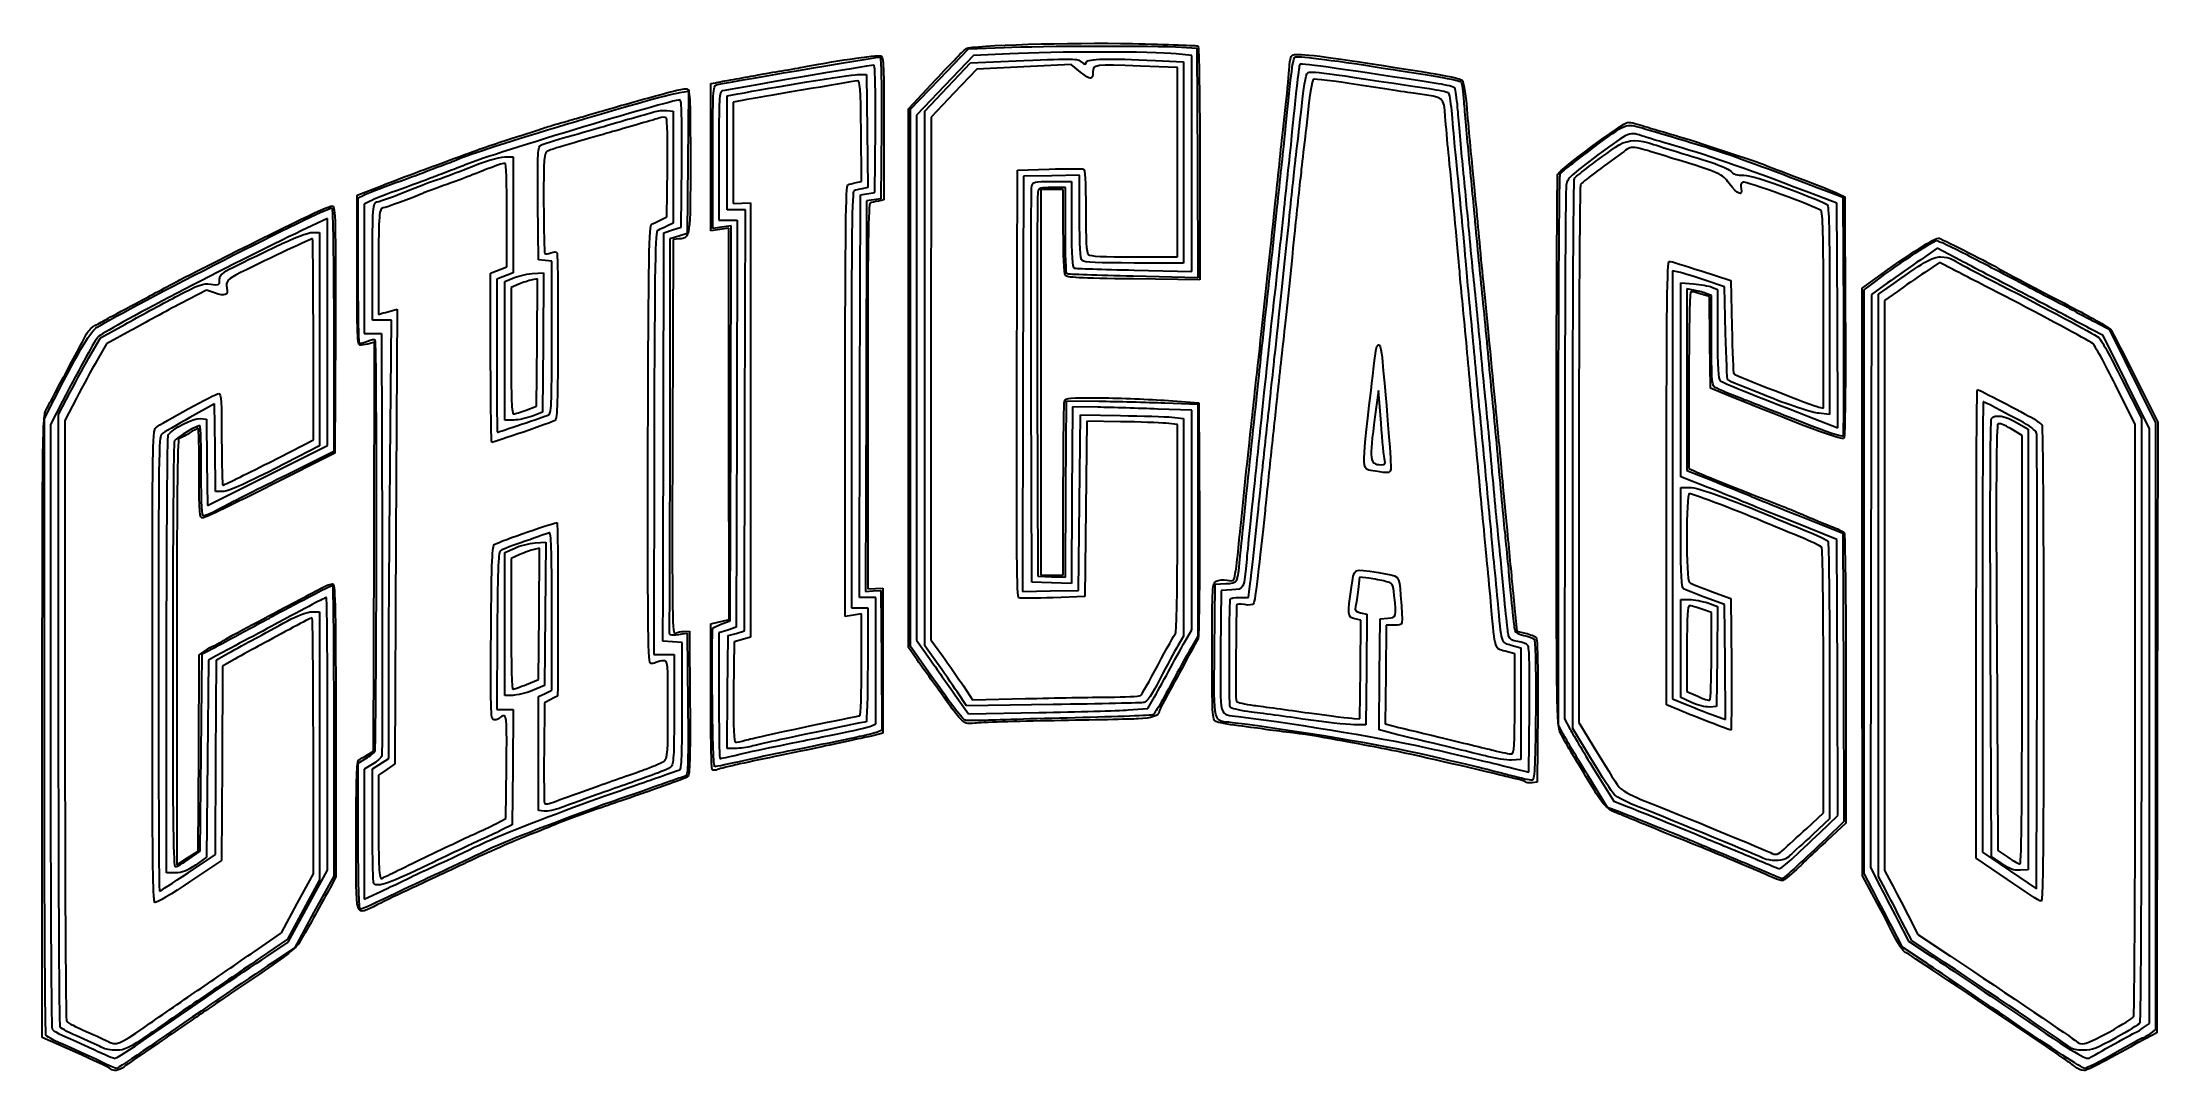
# Model space of a CAD drawing. Extents: x 0 to 10.8, y 0 to 5.3.
import ezdxf

# ---------------------------------------------------------------- set-up
doc = ezdxf.new("R2010")
doc.units = 0
doc.header["$MEASUREMENT"] = 0
doc.layers.get('0').update_dxf_attribs({"linetype": 'CONTINUOUS'})

msp = doc.modelspace()

# ---------------------------------------------------------------- linework, layer by layer
at = {"color": 7}
for p, q in [((4.58649, 5.06728), (4.73438, 5.22146)), ((4.73438, 5.22146), (4.91667, 5.22874)), ((5.82292, 5.23079), (5.90104, 5.22558)), ((5.90104, 5.22558), (5.90419, 4.63917)), ((4.77604, 5.11833), (4.6594, 4.99539)), ((5.01768, 5.12978), (4.77604, 5.11833)), ((5.25939, 5.14122), (5.01768, 5.12978)), ((5.30729, 5.10167), (5.25939, 5.14122)), ((5.80208, 5.1256), (5.61253, 5.13292)), ((5.80208, 4.15896), (5.80208, 5.1256)), ((3.25836, 4.99854), (3.30208, 5.00581)), ((3.30208, 5.00581), (3.30003, 4.64225)), ((4.4375, 4.91417), (4.58649, 5.06728)), ((4.6594, 4.99539), (4.54269, 4.8725)), ((3.58649, 4.95996), (3.53125, 4.94954)), ((3.53125, 4.94954), (3.53125, 4.43083)), ((4.4375, 2.16938), (4.4375, 4.91417)), ((4.54269, 4.8725), (4.54167, 3.53808)), ((4.1875, 4.54438), (4.18544, 4.80268)), ((4.28961, 4.81728), (4.28646, 4.45583)), ((3.42708, 4.30371), (3.42708, 4.66829)), ((3.19271, 4.36312), (3.19586, 4.61208)), ((3.30003, 4.64225), (3.29688, 4.27875)), ((4.1594, 4.53808), (4.1875, 4.54438)), ((4.98122, 3.51204), (4.98438, 4.60167)), ((4.98438, 4.60167), (5.14583, 4.60688)), ((5.90419, 4.63917), (5.90625, 4.05268)), ((1.61458, 4.45996), (1.64378, 4.47456)), ((1.61458, 4.09229), (1.61458, 4.45996)), ((3.57607, 4.43289), (3.61979, 4.435)), ((3.61979, 4.435), (3.61979, 2.21729)), ((4.21354, 4.44542), (4.21039, 3.44749)), ((4.28646, 4.45583), (4.21354, 4.44542)), ((5.22917, 4.51313), (5.16146, 4.51313)), ((5.22917, 4.29542), (5.22917, 4.51313)), ((9.10938, 4.49957), (9.20313, 4.46414)), ((9.20313, 4.46414), (9.20628, 3.861)), ((2.375, 4.10894), (2.375, 4.37354)), ((3.16146, 4.3475), (3.19271, 4.36312)), ((3.53125, 4.43083), (3.57607, 4.43289)), ((3.20833, 4.2506), (3.20731, 3.25163)), ((3.25315, 4.26519), (3.20833, 4.2506)), ((3.29688, 4.27875), (3.25315, 4.26519)), ((3.47396, 4.31104), (3.42708, 4.30371)), ((3.52083, 4.31728), (3.47396, 4.31104)), ((3.51878, 3.30892), (3.52083, 4.31728)), ((1.71875, 4.12039), (1.71875, 3.86518)), ((2.29167, 4.07563), (2.375, 4.10894)), ((5.58018, 4.15896), (5.80208, 4.15896)), ((9.69689, 4.13081), (9.62185, 4.07975)), ((9.76768, 4.09435), (9.69689, 4.13081)), ((2.29167, 3.64333), (2.29167, 4.07563)), ((2.43544, 4.01937), (2.39583, 4.00271)), ((2.39583, 4.00271), (2.39583, 3.67979)), ((2.53125, 4.04747), (2.50315, 4.04124)), ((2.52919, 3.72146), (2.53125, 4.04747)), ((5.90625, 4.05268), (5.57607, 4.06)), ((8.47917, 4.08708), (8.63021, 4.03808)), ((8.63021, 4.03808), (8.63542, 3.80268)), ((9.3125, 3.99018), (9.35211, 4.0204)), ((0.838542, 3.98915), (0.708333, 3.92144)), ((0.880208, 3.97456), (0.838542, 3.98915)), ((8.44065, 3.98915), (8.40625, 3.99539)), ((8.40625, 3.99539), (8.40625, 3.06728)), ((8.53125, 3.96104), (8.50315, 3.9725)), ((8.53125, 3.73292), (8.53125, 3.96104)), ((9.3125, 1.00998), (9.3125, 3.99018)), ((9.48232, 3.98292), (9.41667, 3.93604)), ((9.41667, 3.93604), (9.41667, 1.02561)), ((1.48958, 3.78603), (1.48958, 3.16417)), ((1.71875, 3.86518), (1.74274, 3.8725)), ((1.78961, 3.88499), (1.81456, 3.89122)), ((1.81456, 3.89122), (1.80729, 2.73079)), ((9.10417, 3.38601), (9.10417, 3.88601)), ((10.5084, 3.81831), (10.5646, 3.78917)), ((10.5646, 3.78917), (10.8021, 3.31207)), ((0.328125, 3.71414), (0.280219, 3.63183)), ((0.453125, 3.78288), (0.328125, 3.71414)), ((1.38542, 3.22456), (1.38542, 3.73812)), ((2.52604, 3.39643), (2.52919, 3.72146)), ((4.54167, 3.53808), (4.54167, 2.20372)), ((5.08539, 3.4975), (5.08854, 2.52875)), ((10.6979, 3.30371), (10.5969, 3.50478)), ((0.010417, 3.33393), (0.060438, 3.43083)), ((0.173936, 3.43707), (0.114583, 3.32351)), ((2.47396, 3.37663), (2.52604, 3.39643)), ((2.47396, 3.37663), (2.47396, 3.37663)), ((4.10417, 2.32249), (4.10417, 3.4235)), ((4.21039, 3.44749), (4.20833, 2.44954)), ((5.23122, 2.97353), (5.23438, 3.42458)), ((5.23438, 3.42458), (5.40104, 3.42247)), ((5.73753, 3.41308), (5.90625, 3.40685)), ((5.90625, 3.40685), (5.90625, 2.2225)), ((9.08128, 3.39122), (9.10417, 3.38601)), ((0.010417, 1.76417), (0.010417, 3.33393)), ((0.114583, 3.32351), (0.115614, 1.79542)), ((3.51563, 2.30063), (3.51878, 3.30892)), ((5.33854, 3.32042), (5.32813, 2.42458)), ((5.51042, 3.31728), (5.33854, 3.32042)), ((5.80208, 3.30268), (5.74274, 3.30892)), ((5.80208, 2.77458), (5.80208, 3.30268)), ((10.1198, 3.2475), (10.0635, 3.28082)), ((10.1198, 2.15479), (10.1198, 3.2475)), ((10.6979, 1.79644), (10.6979, 3.30371)), ((10.8021, 3.31207), (10.8021, 0.212076)), ((1.15728, 3.10792), (1.38542, 3.22456)), ((1.48958, 3.16417), (1.24794, 3.04438)), ((7.75, 1.76833), (7.75, 3.16938)), ((7.85417, 3.14958), (7.85417, 1.78082)), ((6.81456, 3.06413), (6.81456, 3.06413)), ((8.40625, 3.06728), (8.54482, 3.01313)), ((5.22917, 2.52246), (5.23122, 2.97353)), ((8.30208, 1.87039), (8.30208, 3.00478)), ((8.98958, 2.8329), (9.20313, 2.7475)), ((1.80729, 2.73079), (1.80106, 1.57042)), ((9.20313, 2.7475), (9.20628, 2.01101)), ((2.44065, 2.63813), (2.39583, 2.61833)), ((2.39583, 2.61833), (2.39583, 2.285)), ((2.54167, 2.67144), (2.51357, 2.66417)), ((2.53961, 2.33604), (2.54167, 2.67144)), ((5.08854, 2.52875), (5.15831, 2.52561)), ((5.15831, 2.52561), (5.22917, 2.52246)), ((5.99164, 2.14643), (5.99479, 2.48708)), ((5.99479, 2.48708), (6.04893, 2.49018)), ((4.20833, 2.44954), (4.24685, 2.45269)), ((4.24685, 2.45269), (4.28646, 2.45583)), ((4.28646, 2.45583), (4.28961, 2.09853)), ((5.32813, 2.42458), (5.16667, 2.41829)), ((8.53125, 2.45063), (8.63021, 2.41417)), ((8.63021, 2.41417), (8.63336, 2.07769)), ((2.53646, 2.0006), (2.53961, 2.33604)), ((3.47396, 2.285), (3.51563, 2.30063)), ((4.14583, 2.32975), (4.10417, 2.32249)), ((4.1875, 2.33604), (4.14583, 2.32975)), ((4.1875, 2.07563), (4.1875, 2.33604)), ((6.73958, 2.30268), (6.70833, 2.31)), ((6.73753, 2.05165), (6.73958, 2.30268)), ((6.86979, 2.27875), (6.86664, 2.02664)), ((6.91146, 2.27875), (6.86979, 2.27875)), ((8.53125, 2.34229), (8.48232, 2.35997)), ((8.53125, 2.12142), (8.53125, 2.34229)), ((9.88542, 1.08811), (9.88542, 2.285)), ((3.27083, 2.23292), (3.29688, 2.23708)), ((3.29688, 2.23708), (3.30003, 1.87457)), ((3.53646, 2.19331), (3.53331, 1.93707)), ((3.57813, 2.20475), (3.53646, 2.19331)), ((3.61979, 2.21729), (3.57813, 2.20475)), ((4.50315, 2.07667), (4.4375, 2.16938)), ((4.54167, 2.20372), (4.60211, 2.12039)), ((5.90625, 2.2225), (5.87185, 2.16206)), ((9.98958, 2.21208), (9.99479, 1.12771)), ((0.8125, 1.62662), (0.817708, 2.13081)), ((0.817708, 2.13081), (0.854167, 2.15061)), ((0.921875, 2.06933), (0.918728, 1.57249)), ((0.984375, 2.10476), (0.921875, 2.06933)), ((4.28961, 2.09853), (4.29167, 1.74229)), ((7.52604, 2.13081), (7.47711, 2.14438)), ((7.52604, 1.87663), (7.52604, 2.13081)), ((8.40625, 2.15788), (8.40625, 1.93913)), ((8.53125, 2.12142), (8.53125, 2.12142)), ((10.1198, 2.15479), (10.1198, 2.15479)), ((2.47499, 1.97558), (2.53646, 2.0006)), ((2.47499, 1.97558), (2.47499, 1.97558)), ((4.70833, 1.96729), (4.75521, 1.89643)), ((6.73438, 1.79958), (6.73753, 2.05165)), ((6.86664, 2.02664), (6.86458, 1.77458)), ((9.10417, 1.31934), (9.10417, 1.99121)), ((9.20628, 2.01101), (9.20833, 1.27458)), ((2.56771, 1.88183), (2.56456, 1.63292)), ((2.59896, 1.89854), (2.56771, 1.88183)), ((3.42503, 1.90479), (3.42503, 1.90479)), ((4.75521, 1.89643), (5.02604, 1.90267)), ((5.44894, 1.91), (5.44894, 1.91)), ((7.52604, 1.87663), (7.52604, 1.87663)), ((8.36774, 1.84332), (8.30208, 1.87039)), ((8.40625, 1.93913), (8.46149, 1.91521)), ((1.48958, 1.73812), (1.48958, 0.995389)), ((4.29167, 1.74229), (4.26878, 1.73188)), ((4.71875, 1.79226), (4.71875, 1.79226)), ((6.70313, 1.80165), (6.73438, 1.79958)), ((6.86458, 1.77458), (6.9031, 1.76417)), ((7.77399, 1.72146), (7.75, 1.76833)), ((7.85417, 1.78082), (7.94997, 1.62354)), ((0.807292, 1.12353), (0.8125, 1.62662)), ((1.38542, 1.00792), (1.38542, 1.66103)), ((3.59272, 1.69021), (3.59272, 1.69021)), ((0.918728, 1.57249), (0.916667, 1.07666)), ((1.61458, 1.57351), (1.65419, 1.5975)), ((1.61458, 1.19954), (1.61458, 1.57351)), ((1.76042, 1.54124), (1.71875, 1.51204)), ((1.80106, 1.57042), (1.76042, 1.54124)), ((2.36979, 1.2902), (2.37294, 1.55268)), ((1.71875, 1.51204), (1.71875, 1.25374)), ((7.50521, 1.50999), (7.50521, 1.50999)), ((8.00103, 1.34749), (7.90001, 1.51101)), ((8.06565, 1.32248), (8.00103, 1.34749)), ((9.01878, 1.24018), (9.10417, 1.31934)), ((1.61458, 1.19954), (1.61458, 1.19954)), ((2.31771, 1.26313), (2.36979, 1.2902)), ((9.20833, 1.27458), (9.11774, 1.18707)), ((0.751031, 1.08393), (0.807292, 1.12353)), ((1.95313, 1.09125), (1.95313, 1.09125)), ((8.9031, 1.13395), (8.9031, 1.13395)), ((10.0448, 0.978733), (9.88542, 1.08811)), ((9.99479, 1.12771), (10.0469, 1.09228)), ((0.916667, 1.07666), (0.753147, 0.966254)), ((1.30311, 0.856879), (1.38542, 1.00792)), ((1.48958, 0.995389), (1.38856, 0.812067)), ((8.79167, 1.02458), (8.79167, 1.02458)), ((9.35314, 0.930826), (9.3125, 1.00998)), ((9.41667, 1.02561), (9.4521, 0.958931)), ((10.0448, 0.978733), (10.0448, 0.978733)), ((1.2219, 0.705838), (1.30311, 0.856879)), ((1.38856, 0.812067), (1.28852, 0.627713)), ((9.53646, 0.79541), (9.58649, 0.698514)), ((1.0823, 0.609972), (1.2219, 0.705838)), ((9.50836, 0.632921), (9.45107, 0.742296)), ((9.58649, 0.698514), (9.75418, 0.587076)), ((1.28852, 0.627713), (1.17811, 0.554796)), ((9.61876, 0.560004), (9.50836, 0.632921)), ((0.520833, 0.223525), (0.520833, 0.223525)), ((10.075, 0.250597), (10.075, 0.250597)), ((10.5677, 0.20166), (10.5677, 0.20166)), ((10.8021, 0.212076), (10.7719, 0.191243)), ((0.301053, 0.047472), (0.301053, 0.047472))]:
    msp.add_line(p, q, dxfattribs=at)
at = {"color": 0}
for p, q in [((4.94476, 5.19646), (4.75939, 5.18707)), ((5.875, 5.1881), (5.79482, 5.19646)), ((4.16667, 5.09017), (4.21354, 5.09125)), ((4.21354, 5.09125), (4.21669, 4.80268)), ((4.75939, 5.18707), (4.61356, 5.035)), ((4.62815, 5.02767), (4.74479, 5.15061)), ((4.74479, 5.15061), (5.01768, 5.16206)), ((5.69065, 5.16206), (5.83333, 5.15582)), ((5.83333, 5.15582), (5.83333, 4.12771)), ((5.875, 4.08496), (5.875, 5.1881)), ((3.41667, 5.04438), (3.44065, 5.0485)), ((3.41667, 4.29226), (3.41667, 5.04438)), ((3.5, 4.98079), (3.55524, 4.99121)), ((3.5, 4.39854), (3.5, 4.98079)), ((4.42708, 4.91521), (4.56771, 5.06521)), ((4.61356, 5.035), (4.46875, 4.88292)), ((4.51144, 4.90375), (4.62815, 5.02767)), ((3.19271, 4.90685), (3.22396, 4.90375)), ((3.22396, 4.90375), (3.22396, 4.33187)), ((4.42708, 2.16417), (4.42708, 4.91521)), ((4.46875, 4.88292), (4.46875, 2.20063)), ((4.51042, 3.53808), (4.51144, 4.90375)), ((4.21669, 4.80268), (4.21875, 4.51313)), ((4.25521, 4.48708), (4.25836, 4.81207)), ((4.30208, 4.81625), (4.30208, 4.45063)), ((2.36458, 4.66938), (2.40625, 4.66938)), ((2.40625, 4.66938), (2.40625, 4.07769)), ((3.45833, 4.6735), (3.45833, 4.34646)), ((3.26563, 4.31), (3.26878, 4.63499)), ((5.01563, 4.57042), (5.01247, 3.50999)), ((5.1594, 4.57351), (5.01563, 4.57042)), ((5.30208, 4.57667), (5.1594, 4.57351)), ((5.16146, 4.54438), (5.26042, 4.54438)), ((5.26042, 4.54438), (5.26042, 4.32563)), ((5.30208, 4.36415), (5.30208, 4.57667)), ((5.91667, 4.63601), (5.91667, 4.04226)), ((1.60938, 4.47353), (1.73438, 4.52246)), ((1.60938, 4.09017), (1.60938, 4.47353)), ((1.67503, 4.44331), (1.64583, 4.42871)), ((4.17914, 3.44749), (4.18229, 4.47667)), ((4.18229, 4.47667), (4.25521, 4.48708)), ((4.21875, 4.51313), (4.19065, 4.50683)), ((4.30208, 4.45063), (4.27399, 4.44433)), ((5.21875, 4.50271), (5.10417, 4.50271)), ((5.10417, 4.50271), (5.10417, 2.53396)), ((5.21875, 4.29124), (5.21875, 4.50271)), ((9.17188, 4.43289), (9.07813, 4.46832)), ((9.17708, 4.48292), (9.21354, 4.46517)), ((9.21354, 4.46517), (9.2156, 3.85688)), ((1.45833, 4.35579), (1.32709, 4.29329)), ((1.45833, 3.19542), (1.45833, 4.35579)), ((1.64583, 4.42871), (1.64583, 3.76833)), ((2.53646, 4.14333), (2.53331, 4.43186)), ((3.22396, 4.33187), (3.19271, 4.31625)), ((3.45833, 4.34646), (3.55208, 4.34646)), ((3.59375, 4.39854), (3.5, 4.39854)), ((3.55208, 4.34646), (3.55003, 3.30789)), ((3.59169, 3.32351), (3.59375, 4.39854)), ((9.17503, 3.85894), (9.17188, 4.43289)), ((1.38124, 4.28396), (1.41667, 4.28396)), ((1.41667, 4.28396), (1.41667, 3.19331)), ((3.17503, 3.28288), (3.17708, 4.28185)), ((3.17708, 4.28185), (3.2219, 4.29644)), ((3.22396, 4.2475), (3.22081, 3.23813)), ((3.2219, 4.29644), (3.26563, 4.31)), ((3.25521, 4.2506), (3.22396, 4.2475)), ((3.46354, 4.2985), (3.41667, 4.29226)), ((3.50939, 4.30583), (3.46354, 4.2985)), ((3.50939, 3.30686), (3.50939, 4.30583)), ((1.6875, 3.83604), (1.6875, 4.12142)), ((2.57086, 4.14019), (2.53646, 4.14333)), ((2.60417, 4.13704), (2.57086, 4.14019)), ((2.60417, 3.7475), (2.60417, 4.13704)), ((5.83333, 4.12771), (5.58018, 4.12771)), ((9.68544, 4.20269), (9.60101, 4.14437)), ((9.80414, 4.14019), (9.68544, 4.20269)), ((2.40625, 4.07769), (2.32292, 4.04438)), ((2.32292, 4.04438), (2.32292, 3.65375)), ((2.36458, 4.03396), (2.40419, 4.05062)), ((2.36458, 3.67979), (2.36458, 4.03396)), ((2.50315, 4.07351), (2.5625, 4.07769)), ((2.5625, 4.07769), (2.56044, 3.72146)), ((5.91667, 4.04226), (5.5771, 4.04644)), ((5.58128, 4.09125), (5.875, 4.08496)), ((8.36561, 4.08083), (8.33333, 4.08811)), ((8.33333, 4.08811), (8.33333, 1.90164)), ((8.375, 3.03603), (8.375, 4.02561)), ((8.375, 4.02561), (8.44065, 4.02143)), ((8.59896, 4.00581), (8.49794, 4.04021)), ((8.5344, 4.00478), (8.5625, 3.99229)), ((8.60417, 3.7704), (8.59896, 4.00581)), ((9.30208, 3.99854), (9.36774, 4.04644)), ((9.43229, 4.02561), (9.34896, 3.96625)), ((8.52083, 3.95583), (8.47917, 3.96935)), ((8.52289, 3.72146), (8.52083, 3.95583)), ((8.5625, 3.99229), (8.5625, 3.76417)), ((9.30208, 2.49854), (9.30208, 3.99854)), ((9.34896, 3.96625), (9.34581, 2.50375)), ((9.38542, 3.96832), (9.43024, 3.99957)), ((9.38542, 0.994358), (9.38542, 3.96832)), ((0.296875, 3.74539), (0.421875, 3.81413)), ((1.49794, 3.78808), (1.49479, 3.15582)), ((1.7844, 3.83604), (1.6875, 3.83604)), ((1.7781, 3.10997), (1.7844, 3.83604)), ((9.13542, 3.88601), (9.13542, 3.35476)), ((9.17708, 3.28603), (9.17503, 3.85894)), ((10.5333, 3.75792), (10.4771, 3.78706)), ((0.248969, 3.66308), (0.296875, 3.74539)), ((1.64583, 3.76833), (1.73438, 3.76833)), ((1.69792, 3.72353), (1.67503, 3.71625)), ((1.69586, 2.67871), (1.69792, 3.72353)), ((1.73438, 3.76833), (1.73753, 2.70063)), ((2.36458, 3.32563), (2.36458, 3.67979)), ((2.56044, 3.72146), (2.55729, 3.36518)), ((8.52604, 3.48813), (8.52289, 3.72146)), ((10.7708, 3.28082), (10.5333, 3.75792)), ((0.083333, 3.35476), (0.142686, 3.46729)), ((4.51042, 2.17247), (4.51042, 3.53808)), ((5.01247, 3.50999), (5.01042, 2.44954)), ((5.05729, 2.4975), (5.05414, 3.4975)), ((6.82915, 3.47667), (6.81147, 3.34125)), ((6.84272, 3.31), (6.82915, 3.47667)), ((8.41667, 3.53082), (8.41667, 3.07872)), ((8.61979, 3.44954), (8.52604, 3.48813)), ((10.6282, 3.53603), (10.7292, 3.33496)), ((10.6969, 3.54644), (10.8125, 3.31521)), ((0.103136, 3.42144), (0.041667, 3.30268)), ((0.083333, 1.79542), (0.083333, 3.35476)), ((0.880208, 3.40788), (0.754178, 3.33811)), ((0.883356, 3.18392), (0.880208, 3.40788)), ((2.55729, 3.36518), (2.50521, 3.34538)), ((4.13542, 3.42979), (4.13542, 2.36729)), ((4.17708, 2.41938), (4.17914, 3.44749)), ((4.21875, 3.44749), (4.21875, 2.46414)), ((5.26563, 3.39333), (5.26247, 2.94228)), ((5.39583, 3.39122), (5.26563, 3.39333)), ((5.875, 3.3756), (5.70107, 3.38183)), ((5.73438, 3.42665), (5.91146, 3.41417)), ((5.875, 2.25375), (5.875, 3.3756)), ((5.91146, 3.41417), (5.91461, 2.81625)), ((9.13542, 3.35476), (9.08128, 3.35997)), ((0.041667, 3.30268), (0.041667, 1.76519)), ((0.807292, 3.33393), (0.838542, 3.33083)), ((0.838542, 3.33083), (0.841689, 3.10997)), ((2.4094, 3.32563), (2.36458, 3.32563)), ((3.51042, 2.30686), (3.50939, 3.30686)), ((3.55003, 3.30789), (3.54688, 2.26833)), ((3.58854, 2.24854), (3.59169, 3.32351)), ((5.29688, 2.45583), (5.30729, 3.35167)), ((5.30729, 3.35167), (5.51042, 3.34853)), ((5.77399, 3.34017), (5.83333, 3.33393)), ((5.83333, 3.33393), (5.83333, 2.2225)), ((9.02399, 3.34538), (9.17708, 3.28603)), ((10.0938, 3.31207), (10.151, 3.27875)), ((10.151, 3.27875), (10.151, 1.02875)), ((10.1937, 3.25792), (10.1937, 3.25792)), ((10.7292, 3.33496), (10.7292, 1.79644)), ((10.7708, 0.243326), (10.7708, 3.28082)), ((10.8125, 3.31521), (10.8104, 1.75478)), ((0.885417, 2.96104), (0.883356, 3.18392)), ((1.15104, 3.04226), (1.45833, 3.19542)), ((1.49479, 3.15582), (1.16667, 2.99121)), ((1.41667, 3.19331), (1.18853, 3.07667)), ((3.12706, 3.20688), (3.125, 2.12771)), ((7.78228, 3.14333), (7.78125, 1.79958)), ((7.82292, 1.74957), (7.82292, 3.14958)), ((0.841689, 3.10997), (0.84375, 2.88917)), ((0.84375, 2.88917), (1.15104, 3.04226)), ((6.86143, 3.11936), (6.86143, 3.11936)), ((8.51357, 2.98188), (8.375, 3.03603)), ((8.41667, 3.07872), (8.44065, 3.06728)), ((0.922906, 2.96104), (0.885417, 2.96104)), ((5.21875, 2.53396), (5.21875, 2.97038)), ((5.26247, 2.94228), (5.26042, 2.49121)), ((8.375, 2.72771), (8.375, 2.98188)), ((8.375, 2.98188), (8.41982, 2.98188)), ((9.17188, 2.71625), (8.95833, 2.80165)), ((9.17503, 2.01101), (9.17188, 2.71625)), ((1.69271, 1.63499), (1.69586, 2.67871)), ((2.36458, 2.64958), (2.41461, 2.67144)), ((2.36458, 2.285), (2.36458, 2.64958)), ((2.51878, 2.69851), (2.57292, 2.70269)), ((2.57292, 2.70269), (2.57086, 2.33604)), ((5.15831, 2.49436), (5.05729, 2.4975)), ((5.10417, 2.53396), (5.21875, 2.53396)), ((5.26042, 2.49121), (5.15831, 2.49436)), ((6.73232, 2.52246), (6.72601, 2.45996)), ((6.78022, 2.51725), (6.73232, 2.52246)), ((9.30311, 0.997504), (9.30208, 2.49854)), ((9.34581, 2.50375), (9.34375, 1.04123)), ((4.26042, 2.41938), (4.17708, 2.41938)), ((4.21875, 2.46414), (4.25836, 2.46517)), ((4.25836, 2.46517), (4.29688, 2.46625)), ((4.26042, 1.77354), (4.26042, 2.41938)), ((4.29688, 2.46625), (4.29688, 1.72667)), ((5.01042, 2.44954), (5.1531, 2.45269)), ((5.1531, 2.45269), (5.29688, 2.45583)), ((6.02604, 2.45583), (6.02289, 2.14643)), ((6.08018, 2.45893), (6.02604, 2.45583)), ((6.11876, 2.41938), (6.16564, 2.41938)), ((6.16564, 2.41938), (6.17085, 2.46311)), ((8.375, 1.90788), (8.375, 2.40896)), ((8.375, 2.40896), (8.41982, 2.40896)), ((8.59896, 2.38292), (8.5, 2.41938)), ((8.51357, 2.39122), (8.5625, 2.37354)), ((8.60211, 2.08914), (8.59896, 2.38292)), ((1.37918, 2.34646), (1.41667, 2.34646)), ((1.41667, 2.34646), (1.41667, 0.976671)), ((2.36458, 1.91938), (2.36458, 2.285)), ((2.57086, 2.33604), (2.56771, 1.96935)), ((2.60417, 1.94542), (2.60417, 2.35058)), ((3.41667, 2.28396), (3.51042, 2.30686)), ((3.41667, 1.91624), (3.41667, 2.28396)), ((4.13542, 2.36729), (4.21875, 2.36729)), ((4.21875, 2.36729), (4.21875, 2.07563)), ((6.73856, 2.34125), (6.77083, 2.33393)), ((6.77083, 2.33393), (6.76878, 2.05165)), ((6.83539, 2.02664), (6.83854, 2.31)), ((6.83854, 2.31), (6.87815, 2.3131)), ((7.52919, 2.31521), (7.53646, 2.2475)), ((8.5625, 2.37354), (8.56044, 2.11729)), ((2.32497, 2.24854), (2.32292, 1.84646)), ((3.17188, 2.19542), (3.17188, 2.23915)), ((3.2219, 2.19228), (3.17188, 2.19542)), ((3.27083, 2.18913), (3.2219, 2.19228)), ((3.27083, 1.86621), (3.27083, 2.18913)), ((3.28125, 2.24642), (3.30729, 2.2475)), ((3.30729, 2.2475), (3.31044, 1.88183)), ((3.50315, 2.25271), (3.45833, 2.23813)), ((3.45833, 2.23813), (3.45833, 1.91726)), ((3.50206, 1.93707), (3.50521, 2.22456)), ((3.54688, 2.26833), (3.50315, 2.25271)), ((3.50521, 2.22456), (3.54688, 2.236)), ((3.54688, 2.236), (3.58854, 2.24854)), ((4.46354, 2.11208), (4.42708, 2.16417)), ((4.46875, 2.20063), (4.5344, 2.10792)), ((4.57086, 2.08914), (4.51042, 2.17247)), ((5.83333, 2.2225), (5.80414, 2.17247)), ((5.83957, 2.19331), (5.875, 2.25375)), ((7.50836, 2.17563), (7.55729, 2.16206)), ((7.53646, 2.2475), (7.58018, 2.23708)), ((7.59375, 2.17458), (7.59375, 2.17458)), ((9.91667, 2.26938), (9.91667, 1.11936)), ((9.96354, 1.09646), (9.95833, 2.20893)), ((0.635417, 1.01313), (0.635417, 2.12457)), ((0.6875, 2.14333), (0.6875, 1.05371)), ((0.800022, 1.6256), (0.802083, 2.12663)), ((0.802083, 2.12663), (0.832303, 2.14746)), ((0.848958, 2.09956), (0.84375, 1.59537)), ((0.885417, 2.11936), (0.848958, 2.09956)), ((0.887478, 1.60374), (0.890625, 2.10058)), ((0.890625, 2.10058), (0.953125, 2.13601)), ((3.125, 2.12771), (3.22917, 2.12771)), ((3.22917, 2.12771), (3.22917, 1.8475)), ((7.55729, 2.16206), (7.55729, 1.59125)), ((8.56044, 2.11729), (8.55729, 1.86208)), ((8.60417, 1.79542), (8.60211, 2.08914)), ((10.1927, 0.930826), (10.1959, 2.08393)), ((1.77083, 1.59646), (1.77083, 1.99018)), ((2.56771, 1.96935), (2.50624, 1.94433)), ((6.76878, 2.05165), (6.76563, 1.76833)), ((6.83333, 1.74333), (6.83539, 2.02664)), ((9.13542, 1.99121), (9.13542, 1.28809)), ((9.17708, 1.30583), (9.17503, 2.01101)), ((9.21875, 2.00163), (9.21875, 1.26622)), ((2.32292, 1.84646), (2.40625, 1.84646)), ((2.40419, 1.91938), (2.36458, 1.91938)), ((2.40625, 1.84646), (2.40419, 1.55268)), ((2.53646, 1.91417), (2.56976, 1.92979)), ((2.53646, 1.33084), (2.53646, 1.91417)), ((2.56976, 1.92979), (2.60417, 1.94542)), ((3.5, 1.64854), (3.50206, 1.93707)), ((4.66667, 1.92042), (4.73438, 1.82454)), ((4.72396, 1.86621), (4.67708, 1.93604)), ((5.16667, 1.8725), (4.72396, 1.86621)), ((5.55106, 1.84538), (5.65001, 1.85167)), ((5.55106, 1.84538), (5.55106, 1.84538)), ((5.65001, 1.85167), (5.67811, 1.90061)), ((7.59896, 1.52664), (7.60211, 1.84435)), ((7.64378, 1.84017), (7.64063, 1.47667)), ((8.33333, 1.90164), (8.39899, 1.87457)), ((8.43024, 1.88292), (8.375, 1.90788)), ((8.43024, 1.88292), (8.43024, 1.88292)), ((8.55729, 1.86208), (8.52083, 1.85997)), ((0, 0.172472), (0, 1.75683)), ((1.5, 1.73708), (1.5, 0.992296)), ((4.23753, 1.76313), (4.26042, 1.77354)), ((4.69168, 1.80165), (4.69168, 1.80165)), ((4.73438, 1.82454), (5.09375, 1.83188)), ((6.76563, 1.76833), (6.70313, 1.76937)), ((6.87185, 1.73292), (6.83333, 1.74333)), ((7.78125, 1.79958), (7.80626, 1.75271)), ((7.91872, 1.59229), (7.82292, 1.74957)), ((8.5344, 1.82146), (8.60417, 1.79542)), ((10.8104, 1.75478), (10.8073, 0.195421)), ((0.796875, 1.12353), (0.800022, 1.6256)), ((1.45833, 1.02664), (1.45833, 1.7225)), ((1.66146, 1.61518), (1.69271, 1.63499)), ((3.54269, 1.64854), (3.5, 1.64854)), ((4.29688, 1.72667), (4.27083, 1.71935)), ((0.84375, 1.59537), (0.838542, 1.09228)), ((0.885417, 1.10688), (0.887478, 1.60374)), ((1.6875, 1.56728), (1.64583, 1.54329)), ((1.64583, 1.54329), (1.64583, 0.878743)), ((1.6875, 1.54438), (1.77083, 1.59646)), ((1.6875, 1.25478), (1.6875, 1.54438)), ((2.40419, 1.55268), (2.40104, 1.25895)), ((3.42393, 1.54021), (3.42393, 1.54021)), ((3.55832, 1.61729), (3.55832, 1.61729)), ((7.38542, 1.60792), (7.38542, 1.60792)), ((7.55729, 1.59125), (7.51042, 1.58914)), ((7.52083, 1.54644), (7.59896, 1.52664)), ((7.93126, 1.54226), (8.03228, 1.37874)), ((7.58128, 1.47771), (7.58128, 1.47771)), ((7.64063, 1.47667), (7.61458, 1.47353)), ((2.56565, 1.32769), (2.53646, 1.33084)), ((8.03228, 1.37874), (8.0969, 1.35373)), ((9.08649, 1.21832), (9.17708, 1.30583)), ((1.60417, 1.19954), (1.60417, 1.19954)), ((2.40104, 1.25895), (2.34896, 1.23188)), ((9.13542, 1.28809), (9.05003, 1.20893)), ((9.21875, 1.26622), (9.12294, 1.17768)), ((0.6875, 1.05371), (0.742731, 1.08914)), ((0.742731, 1.08914), (0.796875, 1.12353)), ((0.744792, 1.01313), (0.885417, 1.10688)), ((0.838542, 1.09228), (0.782281, 1.05268)), ((8.80208, 1.08496), (8.80208, 1.08496)), ((8.94168, 1.0829), (8.94168, 1.0829)), ((9.91667, 1.11936), (10.0552, 1.02561)), ((10.0156, 1.06), (9.96354, 1.09646)), ((0.680231, 1.01313), (0.635417, 1.01313)), ((1.41667, 0.976671), (1.33436, 0.825629)), ((1.35731, 0.843317), (1.45833, 1.02664)), ((1.5, 0.992296), (1.47081, 0.937067)), ((1.86253, 0.980794), (1.86253, 0.980794)), ((8.78646, 1.01416), (8.78646, 1.01416)), ((9.36561, 0.882921), (9.30311, 0.997504)), ((9.34375, 1.04123), (9.38439, 0.962076)), ((9.42085, 0.927681), (9.38542, 0.994358)), ((10.0156, 1.06), (10.0156, 1.06)), ((10.0552, 1.02561), (10.1927, 0.930826)), ((10.151, 1.02875), (10.1094, 1.02664)), ((1.64583, 0.878743), (1.71149, 0.908962)), ((1.69476, 0.9579), (1.69476, 0.9579)), ((1.33436, 0.825629), (1.25315, 0.674588)), ((1.25727, 0.658963), (1.35731, 0.843317)), ((9.48232, 0.773546), (9.53961, 0.664171)), ((9.55524, 0.667264), (9.50521, 0.76416)), ((1.25315, 0.674588), (1.11355, 0.578722)), ((1.14686, 0.586046), (1.25727, 0.658963)), ((9.53961, 0.664171), (9.65001, 0.591254)), ((9.72293, 0.555826), (9.55524, 0.667264)), ((10.7406, 0.222493), (10.7708, 0.243326)), ((0.169814, 0.096463), (0, 0.172472)), ((0.307292, 0.119358), (0.307292, 0.119358)), ((0.533311, 0.168294), (0.533311, 0.168294)), ((10.3646, 0.121419), (10.3646, 0.121419)), ((10.5917, 0.140192), (10.5917, 0.140192)), ((10.8073, 0.195421), (10.75, 0.165201)), ((0.348958, 0.012044), (0.348958, 0.012044)), ((10.3906, 0.022461), (10.3906, 0.022461))]:
    msp.add_line(p, q, dxfattribs=at)
for points in [[(3.88542, 5.12771), (4.01563, 5.15479), (4.27289, 5.19228), (4.28646, 5.18604)], [(4.56771, 5.06521), (4.64583, 5.14854), (4.71457, 5.21935), (4.7219, 5.22353)], [(4.7219, 5.22353), (4.75206, 5.24018), (5.25624, 5.25478), (5.57189, 5.24854)], [(5.79482, 5.19646), (5.68126, 5.2079), (5.16667, 5.2079), (4.94476, 5.19646)], [(5.57189, 5.24854), (5.75206, 5.24436), (5.9031, 5.23915), (5.90728, 5.236)], [(5.90728, 5.236), (5.91249, 5.23292), (5.91667, 4.96311), (5.91667, 4.63601)], [(6.3896, 5.18913), (6.40419, 5.20167), (6.51981, 5.1881), (6.84375, 5.13813)], [(4.25, 5.13813), (4.23335, 5.13813), (3.49685, 5.01313), (3.47711, 5.00683)], [(3.53125, 5.06521), (3.56874, 5.07146), (3.61979, 5.08187), (3.64583, 5.08604)], [(3.55524, 4.99121), (3.71978, 5.02354), (4.12603, 5.08914), (4.16667, 5.09017)], [(3.64583, 5.08604), (3.67188, 5.09125), (3.72601, 5.10058), (3.76563, 5.10688)], [(3.76563, 5.10688), (3.80626, 5.11312), (3.85938, 5.1225), (3.88542, 5.12771)], [(4.25836, 4.81207), (4.25939, 5.02664), (4.25726, 5.13813), (4.25, 5.13813)], [(4.28646, 5.18604), (4.30003, 5.18083), (4.30208, 5.13183), (4.30208, 4.81625)], [(5.01768, 5.16206), (5.27186, 5.17247), (5.29269, 5.17247), (5.31044, 5.15479)], [(5.31044, 5.15479), (5.32813, 5.13917), (5.33128, 5.13917), (5.33649, 5.15375)], [(5.33649, 5.15375), (5.34375, 5.17144), (5.44476, 5.17458), (5.69065, 5.16206)], [(6.35938, 4.96625), (6.36774, 5.04124), (6.375, 5.11936), (6.375, 5.14019)], [(6.375, 5.14019), (6.375, 5.16), (6.38124, 5.18289), (6.3896, 5.18913)], [(6.42811, 5.14333), (6.4229, 5.13813), (6.41564, 5.07042), (6.38542, 4.77875)], [(7.13542, 5.04329), (6.68126, 5.11415), (6.43435, 5.14854), (6.42811, 5.14333)], [(6.42811, 4.84646), (6.44894, 5.03706), (6.45731, 5.08914), (6.46772, 5.09956)], [(6.46772, 5.09956), (6.47814, 5.10997), (6.54893, 5.10058), (7.08957, 5.01833)], [(6.84375, 5.13813), (7.18126, 5.08496), (7.24274, 5.07351), (7.25726, 5.06104)], [(3.04167, 4.95583), (3.11876, 4.97667), (3.20518, 5.0006), (3.23335, 5.00792)], [(3.23335, 5.00792), (3.26042, 5.01519), (3.29064, 5.01937), (3.2979, 5.01622)], [(3.2979, 5.01622), (3.31044, 5.01204), (3.3125, 4.94749), (3.3125, 4.64958)], [(3.44065, 5.0485), (3.45313, 5.05165), (3.49376, 5.05892), (3.53125, 5.06521)], [(3.47711, 5.00683), (3.45936, 5.00163), (3.45833, 4.97667), (3.45833, 4.6735)], [(7.08957, 5.01833), (7.13644, 5.01101), (7.17914, 5.00271), (7.18544, 4.99854)], [(7.22081, 5.0204), (7.21669, 5.02664), (7.17811, 5.03706), (7.13542, 5.04329)], [(7.18544, 4.99854), (7.19065, 4.99539), (7.19792, 4.95372), (7.2021, 4.90685)], [(7.23438, 4.92042), (7.23019, 4.96935), (7.22396, 5.01417), (7.22081, 5.0204)], [(7.25726, 5.06104), (7.2646, 5.05479), (7.27501, 4.99018), (7.28125, 4.91417)], [(3.25939, 4.96104), (3.21251, 4.96104), (2.23019, 4.66417), (2.15625, 4.62663)], [(2.69792, 4.85688), (2.71251, 4.861), (2.74479, 4.87039), (2.77083, 4.87771)], [(2.77083, 4.87771), (2.79688, 4.88499), (2.83649, 4.89643), (2.85938, 4.90375)], [(2.85938, 4.90375), (2.88226, 4.91103), (2.96457, 4.93392), (3.04167, 4.95583)], [(2.86979, 4.82563), (2.90419, 4.83604), (2.96772, 4.85476), (3.01042, 4.86621)], [(3.01042, 4.86621), (3.05311, 4.87875), (3.10519, 4.89333), (3.125, 4.89958)], [(3.125, 4.89958), (3.14583, 4.90582), (3.17606, 4.90896), (3.19271, 4.90685)], [(3.26878, 4.63499), (3.27083, 4.86518), (3.26768, 4.96104), (3.25939, 4.96104)], [(6.33333, 4.73188), (6.33957, 4.78603), (6.35101, 4.89225), (6.35938, 4.96625)], [(7.2021, 4.90685), (7.20628, 4.85894), (7.21354, 4.77561), (7.21875, 4.72146)], [(7.26042, 4.62771), (7.25, 4.73915), (7.23856, 4.87142), (7.23438, 4.92042)], [(7.28125, 4.91417), (7.29269, 4.78185), (7.30208, 4.685), (7.32189, 4.47667)], [(2.15104, 4.67871), (2.20833, 4.70063), (2.31874, 4.73812), (2.39583, 4.76313)], [(2.39583, 4.76313), (2.47293, 4.78706), (2.54585, 4.81), (2.55729, 4.81521)], [(2.54893, 4.72976), (2.55935, 4.73497), (2.62185, 4.75478), (2.6875, 4.77354)], [(2.55729, 4.81521), (2.56874, 4.81933), (2.59896, 4.82872), (2.625, 4.83604)], [(2.625, 4.83604), (2.65104, 4.84332), (2.68332, 4.85271), (2.69792, 4.85688)], [(2.6875, 4.77354), (2.75315, 4.79226), (2.83539, 4.81625), (2.86979, 4.82563)], [(6.38542, 4.77875), (6.38021, 4.72146), (6.37082, 4.63183), (6.36458, 4.58083)], [(6.40625, 4.65896), (6.41249, 4.7079), (6.42188, 4.79226), (6.42811, 4.84646)], [(7.74582, 4.58083), (7.75624, 4.60579), (8.08128, 4.84646), (8.10622, 4.84646)], [(8.1875, 4.77354), (8.11143, 4.79958), (8.11458, 4.80062), (7.95107, 4.67979)], [(8.04064, 4.71935), (8.0906, 4.75478), (8.14378, 4.76204), (8.20415, 4.74333)], [(8.10622, 4.84646), (8.11774, 4.84646), (8.15625, 4.83708), (8.19168, 4.82563)], [(8.34375, 4.72667), (8.27186, 4.7475), (8.2021, 4.76833), (8.1875, 4.77354)], [(8.19168, 4.82563), (8.22601, 4.81413), (8.2979, 4.79329), (8.34896, 4.77875)], [(8.34896, 4.77875), (8.44271, 4.75163), (8.76768, 4.64437), (8.80729, 4.62771)], [(1.95313, 4.60579), (2.00521, 4.62457), (2.09375, 4.65685), (2.15104, 4.67871)], [(2.16146, 4.60688), (2.25939, 4.64746), (2.32915, 4.66938), (2.36458, 4.66938)], [(2.53331, 4.43186), (2.53125, 4.69851), (2.53228, 4.72146), (2.54893, 4.72976)], [(3.3125, 4.64958), (3.3125, 4.25683), (3.3125, 4.25683), (3.25521, 4.2506)], [(6.3125, 4.52875), (6.31874, 4.58604), (6.32813, 4.67768), (6.33333, 4.73188)], [(6.375, 4.36729), (6.38644, 4.47874), (6.40104, 4.60997), (6.40625, 4.65896)], [(7.21875, 4.72146), (7.23232, 4.59229), (7.26768, 4.21729), (7.27604, 4.11729)], [(7.95107, 4.67979), (7.81147, 4.57454), (7.79585, 4.56104), (7.78961, 4.52561)], [(7.83128, 4.56), (7.83751, 4.57042), (7.91872, 4.63183), (8.04064, 4.71935)], [(8.20415, 4.74333), (8.22081, 4.73812), (8.27186, 4.72146), (8.31771, 4.7079)], [(8.31771, 4.7079), (8.36356, 4.69331), (8.44894, 4.66726), (8.50624, 4.64958)], [(9.07813, 4.46832), (8.73232, 4.60167), (8.53646, 4.67042), (8.34375, 4.72667)], [(8.50624, 4.64958), (8.56456, 4.63183), (8.61979, 4.60792), (8.63021, 4.59646)], [(1.73438, 4.52246), (1.80311, 4.54958), (1.90207, 4.58708), (1.95313, 4.60579)], [(1.99479, 4.56521), (1.98335, 4.56), (1.91351, 4.53396), (1.83854, 4.50683)], [(1.91146, 4.51417), (1.9229, 4.51937), (1.97917, 4.54021), (2.03646, 4.56)], [(2.07813, 4.59646), (2.04372, 4.58393), (2.00624, 4.56933), (1.99479, 4.56521)], [(2.03646, 4.56), (2.09375, 4.58083), (2.15001, 4.60167), (2.16146, 4.60688)], [(2.15625, 4.62663), (2.14789, 4.6225), (2.11253, 4.60894), (2.07813, 4.59646)], [(5.05729, 4.5204), (5.0625, 4.54329), (5.06771, 4.54438), (5.16146, 4.54438)], [(6.36458, 4.58083), (6.35938, 4.52875), (6.34999, 4.44021), (6.34375, 4.38292)], [(7.29167, 4.30479), (7.28543, 4.37039), (7.27186, 4.51622), (7.26042, 4.62771)], [(7.73958, 3.16624), (7.73958, 3.935), (7.74274, 4.57146), (7.74582, 4.58083)], [(7.82292, 3.14958), (7.82292, 3.91938), (7.8271, 4.55479), (7.83128, 4.56)], [(8.63021, 4.59646), (8.64378, 4.58187), (8.66249, 4.57563), (8.69689, 4.57563)], [(8.69689, 4.57563), (8.72917, 4.57563), (8.79893, 4.55479), (8.92708, 4.50683)], [(8.80729, 4.62771), (8.81874, 4.6225), (8.89899, 4.59229), (8.98438, 4.56)], [(8.98438, 4.56), (9.07086, 4.52767), (9.15728, 4.49333), (9.17708, 4.48292)], [(1.83854, 4.50683), (1.7646, 4.48079), (1.69065, 4.45167), (1.67503, 4.44331)], [(1.6875, 4.12142), (1.6875, 4.40582), (1.68956, 4.44021), (1.71149, 4.44021)], [(1.71149, 4.44021), (1.72081, 4.44021), (1.85732, 4.49018), (1.91146, 4.51417)], [(4.14899, 4.49642), (4.13857, 4.49333), (4.13542, 4.27143), (4.13542, 3.42979)], [(4.19065, 4.50683), (4.17393, 4.50375), (4.15522, 4.49957), (4.14899, 4.49642)], [(4.23232, 4.43392), (4.2219, 4.43083), (4.21875, 4.22456), (4.21875, 3.44749)], [(4.27399, 4.44433), (4.25726, 4.44125), (4.23856, 4.43707), (4.23232, 4.43392)], [(5.05414, 3.4975), (5.05311, 4.04747), (5.05414, 4.50792), (5.05729, 4.5204)], [(6.1875, 3.3725), (6.19894, 3.46935), (6.29372, 4.34646), (6.3125, 4.52875)], [(7.32189, 4.47667), (7.32813, 4.41938), (7.33751, 4.32042), (7.34272, 4.25792)], [(7.78961, 4.52561), (7.78543, 4.50478), (7.78228, 3.88292), (7.78228, 3.14333)], [(8.92708, 4.50683), (9.02707, 4.46832), (9.11561, 4.43289), (9.12294, 4.42665)], [(0.703125, 4.04124), (0.798936, 4.09332), (1.31977, 4.35167), (1.4094, 4.39225)], [(1.4094, 4.39225), (1.44271, 4.40685), (1.47601, 4.41938), (1.48438, 4.41938)], [(1.48438, 4.41938), (1.49794, 4.41938), (1.5, 4.33914), (1.49794, 3.78808)], [(5.26042, 4.32563), (5.26042, 4.15896), (5.26357, 4.10476), (5.27399, 4.10167)], [(5.31456, 4.14019), (5.30524, 4.14958), (5.30208, 4.21414), (5.30208, 4.36415)], [(6.34375, 4.38292), (6.32607, 4.21625), (6.30524, 4.02561), (6.28022, 3.80479)], [(6.30106, 3.66938), (6.31771, 3.81413), (6.35314, 4.14958), (6.375, 4.36729)], [(9.12294, 4.42665), (9.13226, 4.41938), (9.13542, 4.2985), (9.13542, 3.88601)], [(1.32709, 4.29329), (0.980197, 4.12978), (0.319769, 3.785), (0.284397, 3.74957)], [(1.19065, 4.20996), (1.28852, 4.25683), (1.35834, 4.28396), (1.38124, 4.28396)], [(3.14583, 4.29438), (3.13226, 4.28808), (3.13021, 4.15479), (3.12706, 3.20688)], [(3.19271, 4.31625), (3.17606, 4.30789), (3.15419, 4.2985), (3.14583, 4.29438)], [(5.22917, 4.06521), (5.22293, 4.07351), (5.21875, 4.17562), (5.21875, 4.29124)], [(7.3125, 4.08604), (7.30729, 4.14019), (7.2979, 4.23915), (7.29167, 4.30479)], [(7.34272, 4.25792), (7.34896, 4.19433), (7.35835, 4.09435), (7.36458, 4.03396)], [(9.36774, 4.04644), (9.54167, 4.1735), (9.67914, 4.26101), (9.69586, 4.25478)], [(9.69586, 4.25478), (9.72499, 4.24229), (9.97293, 4.11621), (9.98438, 4.10792)], [(0.90625, 4.03808), (0.90625, 4.07563), (0.903103, 4.07351), (1.19065, 4.20996)], [(5.58018, 4.12771), (5.39686, 4.12771), (5.32394, 4.13081), (5.31456, 4.14019)], [(7.27604, 4.11729), (7.27919, 4.07454), (7.28646, 3.99642), (7.29167, 3.94542)], [(9.43024, 3.99957), (9.61774, 4.13396), (9.66043, 4.15896), (9.70313, 4.15896)], [(9.60101, 4.14437), (9.55414, 4.11208), (9.47814, 4.05892), (9.43229, 4.02561)], [(9.70313, 4.15896), (9.72711, 4.15896), (9.75, 4.15479), (9.75624, 4.14958)], [(9.75624, 4.14958), (9.76144, 4.1454), (9.87603, 4.08393), (10.0104, 4.01519)], [(10.099, 3.986), (10.0021, 4.03706), (9.86876, 4.10688), (9.80414, 4.14019)], [(0.5, 3.93289), (0.565647, 3.96832), (0.657281, 4.01725), (0.703125, 4.04124)], [(0.681261, 3.95475), (0.804144, 4.01937), (0.819769, 4.02561), (0.861436, 4.01937)], [(0.861436, 4.01937), (0.903103, 4.01417), (0.90625, 4.01519), (0.90625, 4.03808)], [(1.63021, 3.7079), (1.60938, 3.70583), (1.60938, 3.71208), (1.60938, 4.09017)], [(2.40419, 4.05062), (2.42503, 4.06), (2.46978, 4.07042), (2.50315, 4.07351)], [(5.5771, 4.04644), (5.29482, 4.04958), (5.23643, 4.05268), (5.22917, 4.06521)], [(5.27399, 4.10167), (5.28022, 4.09956), (5.41872, 4.09538), (5.58128, 4.09125)], [(7.35417, 3.66417), (7.33957, 3.82146), (7.32497, 3.96832), (7.3125, 4.08604)], [(7.36458, 4.03396), (7.38226, 3.85792), (7.40001, 3.67458), (7.42606, 3.40896)], [(8.49794, 4.04021), (8.44271, 4.05789), (8.38336, 4.07667), (8.36561, 4.08083)], [(8.44065, 4.02143), (8.47601, 4.01833), (8.51768, 4.01101), (8.5344, 4.00478)], [(9.98438, 4.10792), (9.99061, 4.10271), (10.0583, 4.06625), (10.1354, 4.02664)], [(10.0104, 4.01519), (10.2386, 3.89854), (10.475, 3.77143), (10.5114, 3.7475)], [(10.1354, 4.02664), (10.4146, 3.88081), (10.4437, 3.86518), (10.5021, 3.83187)], [(0.338542, 3.84646), (0.361436, 3.85894), (0.434353, 3.89854), (0.5, 3.93289)], [(0.421875, 3.81413), (0.490614, 3.85271), (0.607314, 3.91624), (0.681261, 3.95475)], [(7.29167, 3.94542), (7.29688, 3.89333), (7.30626, 3.79542), (7.3125, 3.72667)], [(8.42708, 3.98188), (8.41982, 3.98188), (8.41667, 3.82872), (8.41667, 3.53082)], [(8.47917, 3.96935), (8.45628, 3.97558), (8.43332, 3.98188), (8.42708, 3.98188)], [(10.349, 3.85476), (10.3093, 3.87663), (10.1969, 3.93604), (10.099, 3.986)], [(0.226019, 3.76519), (0.234375, 3.78082), (0.253147, 3.79958), (0.268772, 3.80789)], [(0.268772, 3.80789), (0.284397, 3.81521), (0.315647, 3.8329), (0.338542, 3.84646)], [(6.28022, 3.80479), (6.27501, 3.75581), (6.26665, 3.67144), (6.26042, 3.61729)], [(9.2156, 3.85688), (9.21772, 3.52143), (9.21457, 3.24121), (9.20936, 3.23394)], [(10.4771, 3.78706), (10.4469, 3.80268), (10.3896, 3.8329), (10.349, 3.85476)], [(10.5021, 3.83187), (10.5354, 3.81413), (10.5667, 3.79438), (10.5719, 3.78917)], [(10.5719, 3.78917), (10.5771, 3.78288), (10.6334, 3.67458), (10.6969, 3.54644)], [(0.284397, 3.74957), (0.270833, 3.736), (0.197917, 3.60476), (0.103136, 3.42144)], [(0.125, 3.57563), (0.172906, 3.66417), (0.21875, 3.74957), (0.226019, 3.76519)], [(1.67503, 3.71625), (1.66146, 3.71208), (1.64165, 3.70893), (1.63021, 3.7079)], [(2.58649, 3.35167), (2.60314, 3.35894), (2.60417, 3.38704), (2.60417, 3.7475)], [(7.3125, 3.72667), (7.32497, 3.58708), (7.33957, 3.43289), (7.35417, 3.28396)], [(8.5625, 3.76417), (8.5625, 3.59435), (8.56565, 3.53396), (8.57607, 3.52664)], [(8.61458, 3.52979), (8.61143, 3.53288), (8.60732, 3.64122), (8.60417, 3.7704)], [(10.5114, 3.7475), (10.5208, 3.74121), (10.5729, 3.64643), (10.6282, 3.53603)], [(0.019803, 3.37771), (0.030219, 3.39746), (0.077094, 3.48708), (0.125, 3.57563)], [(0.142686, 3.46729), (0.175022, 3.52979), (0.222928, 3.61729), (0.248969, 3.66308)], [(2.32292, 3.65375), (2.32292, 3.43913), (2.32394, 3.26313), (2.32607, 3.26313)], [(6.26042, 3.61729), (6.25521, 3.5631), (6.23122, 3.34017), (6.20833, 3.1225)], [(6.28125, 3.48708), (6.28749, 3.53808), (6.29585, 3.62039), (6.30106, 3.66938)], [(7.375, 3.44542), (7.36979, 3.50271), (7.3604, 3.60058), (7.35417, 3.66417)], [(6.25, 3.19542), (6.26144, 3.30371), (6.27604, 3.435), (6.28125, 3.48708)], [(8.57607, 3.52664), (8.58854, 3.51622), (8.74376, 3.45475), (9.02399, 3.34538)], [(8.82292, 3.44433), (8.71149, 3.48813), (8.61774, 3.52664), (8.61458, 3.52979)], [(0, 1.75683), (0, 3.27979), (0.001031, 3.34332), (0.019803, 3.37771)], [(5.21875, 2.97038), (5.21875, 3.21104), (5.2219, 3.41417), (5.22499, 3.4235)], [(5.22499, 3.4235), (5.23019, 3.4381), (5.25521, 3.44021), (5.39481, 3.43913)], [(5.39481, 3.43913), (5.48438, 3.43913), (5.63747, 3.43289), (5.73438, 3.42665)], [(5.70107, 3.38183), (5.60417, 3.38601), (5.46772, 3.38917), (5.39583, 3.39122)], [(6.11458, 2.67458), (6.13336, 2.86833), (6.17708, 3.28185), (6.1875, 3.3725)], [(7.41146, 3.06), (7.39789, 3.21414), (7.38124, 3.38813), (7.375, 3.44542)], [(7.42606, 3.40896), (7.43229, 3.34853), (7.44374, 3.21935), (7.45313, 3.1225)], [(9.20936, 3.23394), (9.20107, 3.22038), (9.07813, 3.26519), (8.61979, 3.44954)], [(9.08128, 3.35997), (9.04585, 3.36208), (8.95313, 3.39333), (8.82292, 3.44433)], [(9.92085, 3.41938), (9.91872, 3.41938), (9.91667, 2.90164), (9.91667, 2.26938)], [(10.1073, 3.32249), (9.94894, 3.40685), (9.92393, 3.41938), (9.92085, 3.41938)], [(9.96251, 3.3329), (9.97814, 3.35688), (10.0354, 3.3475), (10.0938, 3.31207)], [(0.610406, 3.25375), (0.594781, 3.24121), (0.59375, 3.14225), (0.59375, 2.07975)], [(0.754178, 3.33811), (0.684353, 3.29958), (0.619792, 3.26204), (0.610406, 3.25375)], [(0.635417, 2.12457), (0.635417, 2.73708), (0.639594, 3.24333), (0.643772, 3.2506)], [(0.643772, 3.2506), (0.662489, 3.27875), (0.775011, 3.33708), (0.807292, 3.33393)], [(0.75, 3.25792), (0.727106, 3.24333), (0.704156, 3.23188), (0.697917, 3.23188)], [(0.796875, 3.28396), (0.793728, 3.28396), (0.772894, 3.27246), (0.75, 3.25792)], [(0.802083, 3.05479), (0.802083, 3.18083), (0.800022, 3.28396), (0.796875, 3.28396)], [(2.32607, 3.26313), (2.33018, 3.26313), (2.56353, 3.34229), (2.58649, 3.35167)], [(2.50521, 3.34538), (2.47711, 3.33496), (2.43332, 3.32563), (2.4094, 3.32563)], [(3.17188, 2.23915), (3.1729, 2.26417), (3.17393, 2.73394), (3.17503, 3.28288)], [(5.51042, 3.34853), (5.62185, 3.3475), (5.74061, 3.34332), (5.77399, 3.34017)], [(6.81147, 3.34125), (6.78125, 3.11518), (6.78331, 3.09956), (6.84272, 3.0975)], [(6.86143, 3.11936), (6.85835, 3.13292), (6.84999, 3.21832), (6.84272, 3.31)], [(7.35417, 3.28396), (7.35938, 3.22976), (7.36876, 3.13081), (7.375, 3.06521)], [(9.95833, 2.20893), (9.95518, 2.83393), (9.95731, 3.32563), (9.96251, 3.3329)], [(10.1937, 3.25792), (10.1896, 3.27143), (10.1594, 3.29542), (10.1073, 3.32249)], [(10.1959, 2.08393), (10.1969, 2.71832), (10.1959, 3.24642), (10.1937, 3.25792)], [(0.697917, 3.23188), (0.690647, 3.23188), (0.6875, 2.8756), (0.6875, 2.14333)], [(3.22081, 3.23813), (3.21875, 2.27979), (3.21978, 2.22976), (3.23643, 2.23708)], [(6.21875, 2.89854), (6.22396, 2.95269), (6.23856, 3.08604), (6.25, 3.19542)], [(7.76042, 1.72667), (7.74061, 1.76725), (7.73958, 1.80371), (7.73958, 3.16624)], [(0.820856, 2.82563), (0.803114, 2.82563), (0.802083, 2.84332), (0.802083, 3.05479)], [(1.18853, 3.07667), (1.02398, 2.99333), (0.949978, 2.96104), (0.922906, 2.96104)], [(1.77083, 1.99018), (1.77083, 2.20583), (1.77399, 2.70996), (1.7781, 3.10997)], [(6.20833, 3.1225), (6.18544, 2.90479), (6.16146, 2.67768), (6.15625, 2.61729)], [(6.84272, 3.0975), (6.86253, 3.09646), (6.86561, 3.10058), (6.86143, 3.11936)], [(7.375, 3.06521), (7.38542, 2.94851), (7.39686, 2.83496), (7.41667, 2.6225)], [(7.44792, 2.67979), (7.44168, 2.73394), (7.42606, 2.90479), (7.41146, 3.06)], [(7.45313, 3.1225), (7.46149, 3.02458), (7.47814, 2.85167), (7.48958, 2.73708)], [(8.44065, 3.06728), (8.46772, 3.05371), (8.53543, 3.02664), (8.77083, 2.93392)], [(1.16667, 2.99121), (0.986436, 2.89958), (0.830186, 2.82563), (0.820856, 2.82563)], [(8.41982, 2.98188), (8.45936, 2.98188), (8.64063, 2.91726), (8.84375, 2.83083)], [(8.69792, 2.90685), (8.67188, 2.91829), (8.58854, 2.95167), (8.51357, 2.98188)], [(8.77083, 2.93392), (8.86561, 2.89746), (8.96669, 2.85688), (8.99479, 2.84435)], [(5.91461, 2.81625), (5.91564, 2.48497), (5.91249, 2.21311), (5.90728, 2.20688)], [(6.17085, 2.46311), (6.17811, 2.51622), (6.20415, 2.75896), (6.21875, 2.89854)], [(8.95833, 2.80165), (8.8406, 2.84853), (8.72396, 2.8954), (8.69792, 2.90685)], [(8.84375, 2.83083), (8.875, 2.81728), (8.94997, 2.78706), (9.01042, 2.76204)], [(8.99479, 2.84435), (9.09272, 2.80268), (9.10938, 2.79644), (9.15625, 2.77767)], [(2.46875, 2.70688), (2.40831, 2.68604), (2.35211, 2.66521), (2.34375, 2.66)], [(2.59169, 2.74957), (2.58436, 2.7475), (2.52919, 2.72771), (2.46875, 2.70688)], [(2.60417, 2.35058), (2.60417, 2.66938), (2.60101, 2.75375), (2.59169, 2.74957)], [(7.48958, 2.73708), (7.5, 2.6225), (7.51247, 2.49539), (7.51563, 2.45583)], [(8.38857, 2.46414), (8.37815, 2.47038), (8.375, 2.535), (8.375, 2.72771)], [(9.01042, 2.76204), (9.07086, 2.73813), (9.12294, 2.71208), (9.12706, 2.70688)], [(9.12706, 2.70688), (9.13124, 2.70063), (9.13542, 2.37875), (9.13542, 1.99121)], [(9.15625, 2.77767), (9.18229, 2.76725), (9.20628, 2.75478), (9.21039, 2.74854)], [(9.21039, 2.74854), (9.21457, 2.74229), (9.21875, 2.40582), (9.21875, 2.00163)], [(1.73753, 2.70063), (1.73856, 2.11313), (1.73753, 1.62354), (1.7354, 1.61208)], [(2.34375, 2.66), (2.33018, 2.65267), (2.32813, 2.59435), (2.32497, 2.24854)], [(2.41461, 2.67144), (2.44168, 2.68392), (2.48856, 2.69646), (2.51878, 2.69851)], [(6.15625, 2.61729), (6.14063, 2.45475), (6.14481, 2.46311), (6.08018, 2.45893)], [(6.09793, 2.54124), (6.10211, 2.5631), (6.10938, 2.6225), (6.11458, 2.67458)], [(7.41667, 2.6225), (7.4229, 2.56521), (7.43229, 2.46625), (7.4375, 2.40375)], [(7.46354, 2.51833), (7.46039, 2.55268), (7.45313, 2.6256), (7.44792, 2.67979)], [(1.42188, 2.46517), (1.44997, 2.48079), (1.47917, 2.49018), (1.48643, 2.48813)], [(1.48643, 2.48813), (1.49685, 2.48394), (1.5, 2.33811), (1.5, 1.73708)], [(5.97917, 2.14333), (5.97917, 2.48188), (5.98019, 2.49229), (6, 2.50271)], [(6, 2.50271), (6.01144, 2.50896), (6.03646, 2.51101), (6.05626, 2.50792)], [(6.05626, 2.50792), (6.08957, 2.50163), (6.0906, 2.50271), (6.09793, 2.54124)], [(6.86561, 2.50163), (6.84478, 2.50683), (6.80626, 2.51417), (6.78022, 2.51725)], [(6.91043, 2.42871), (6.9031, 2.49121), (6.9031, 2.49229), (6.86561, 2.50163)], [(7.49582, 2.21935), (7.49061, 2.236), (7.48335, 2.30371), (7.46354, 2.51833)], [(1.10102, 2.29542), (1.16873, 2.33083), (1.25727, 2.37771), (1.29688, 2.39854)], [(1.4521, 2.41938), (1.44689, 2.41938), (1.38856, 2.38813), (1.20313, 2.28917)], [(1.29688, 2.39854), (1.33751, 2.41938), (1.39268, 2.44954), (1.42188, 2.46517)], [(1.45833, 1.7225), (1.45833, 2.10579), (1.45518, 2.41938), (1.4521, 2.41938)], [(6.07086, 1.85997), (6.06565, 1.86936), (6.06668, 2.35688), (6.07189, 2.41103)], [(6.07189, 2.41103), (6.07292, 2.41624), (6.09375, 2.41938), (6.11876, 2.41938)], [(6.72601, 2.45996), (6.7219, 2.42563), (6.71669, 2.38704), (6.71251, 2.37354)], [(6.87815, 2.3131), (6.92188, 2.31728), (6.92188, 2.31728), (6.91043, 2.42871)], [(7.4375, 2.40375), (7.45833, 2.17665), (7.45313, 2.19228), (7.50836, 2.17563)], [(7.51563, 2.45583), (7.51981, 2.41521), (7.52604, 2.35271), (7.52919, 2.31521)], [(8.5, 2.41938), (8.44586, 2.43913), (8.39481, 2.45996), (8.38857, 2.46414)], [(8.41982, 2.40896), (8.44374, 2.40896), (8.4854, 2.40061), (8.51357, 2.39122)], [(0.926053, 2.19954), (0.954156, 2.21625), (1.03331, 2.25999), (1.10102, 2.29542)], [(1.20313, 2.28917), (1.16873, 2.2704), (1.09169, 2.22874), (1.03125, 2.19749)], [(1.08854, 2.20996), (1.12918, 2.23188), (1.20209, 2.27143), (1.25103, 2.2985)], [(1.25103, 2.2985), (1.31044, 2.33083), (1.35314, 2.34646), (1.37918, 2.34646)], [(6.71251, 2.37354), (6.70731, 2.35167), (6.71149, 2.3475), (6.73856, 2.34125)], [(0.832303, 2.14746), (0.848958, 2.16), (0.865614, 2.16938), (0.868761, 2.16938)], [(0.868761, 2.16938), (0.871853, 2.16938), (0.897894, 2.18289), (0.926053, 2.19954)], [(1.03125, 2.19749), (0.970811, 2.16521), (0.905219, 2.12978), (0.885417, 2.11936)], [(0.953125, 2.13601), (0.987522, 2.15582), (1.04894, 2.18913), (1.08854, 2.20996)], [(3.23643, 2.23708), (3.24685, 2.24229), (3.26665, 2.24539), (3.28125, 2.24642)], [(5.80414, 2.17247), (5.78749, 2.1454), (5.74685, 2.06933), (5.71354, 2.00478)], [(5.75624, 2.04124), (5.78331, 2.09125), (5.82086, 2.16), (5.83957, 2.19331)], [(5.90728, 2.20688), (5.9031, 2.20063), (5.87603, 2.15267), (5.84896, 2.10167)], [(7.54167, 2.19433), (7.51563, 2.19851), (7.49897, 2.20688), (7.49582, 2.21935)], [(7.59375, 2.17458), (7.58751, 2.18186), (7.56456, 2.19021), (7.54167, 2.19433)], [(7.58018, 2.23708), (7.60417, 2.23079), (7.62918, 2.22146), (7.63542, 2.21517)], [(7.60211, 1.84435), (7.60314, 2.05165), (7.60101, 2.16624), (7.59375, 2.17458)], [(7.63542, 2.21517), (7.64268, 2.2079), (7.64481, 2.08393), (7.64378, 1.84017)], [(0.59375, 2.07975), (0.59375, 1.44125), (0.595811, 0.919379), (0.598958, 0.919379)], [(4.21875, 2.07563), (4.21875, 1.91521), (4.21457, 1.78396), (4.21039, 1.78396)], [(4.54167, 2.00271), (4.51878, 2.03396), (4.48335, 2.0829), (4.46354, 2.11208)], [(4.5344, 2.10792), (4.56976, 2.05686), (4.62918, 1.9725), (4.66667, 1.92042)], [(4.67708, 1.93604), (4.65104, 1.97456), (4.60314, 2.04329), (4.57086, 2.08914)], [(5.84896, 2.10167), (5.82086, 2.04958), (5.7781, 1.97146), (5.75315, 1.92563)], [(5.99794, 1.78603), (5.98019, 1.79438), (5.97917, 1.82249), (5.97917, 2.14333)], [(6.02289, 2.14643), (6.01981, 1.79438), (6.01247, 1.82351), (6.11458, 1.81104)], [(4.62397, 1.88813), (4.60211, 1.91938), (4.56456, 1.97146), (4.54167, 2.00271)], [(5.71354, 2.00478), (5.67085, 1.92144), (5.64686, 1.88601), (5.63124, 1.88292)], [(5.67811, 1.90061), (5.69374, 1.92665), (5.72917, 1.99018), (5.75624, 2.04124)], [(2.50624, 1.94433), (2.4719, 1.93083), (2.42606, 1.91938), (2.40419, 1.91938)], [(3.22917, 1.8475), (3.22917, 1.60579), (3.22711, 1.56625), (3.21251, 1.55371)], [(3.25836, 1.53917), (3.26768, 1.54226), (3.27083, 1.61729), (3.27083, 1.86621)], [(3.31044, 1.88183), (3.3125, 1.5975), (3.30935, 1.51313), (3.30003, 1.50478)], [(3.42393, 1.54021), (3.41982, 1.54438), (3.41667, 1.71311), (3.41667, 1.91624)], [(3.45833, 1.91726), (3.45833, 1.74121), (3.46039, 1.59646), (3.46354, 1.59646)], [(4.69168, 1.80165), (4.67708, 1.81728), (4.64583, 1.85688), (4.62397, 1.88813)], [(5.09375, 1.83188), (5.29167, 1.83604), (5.49685, 1.84125), (5.55106, 1.84538)], [(5.63124, 1.88292), (5.61876, 1.88081), (5.41043, 1.8756), (5.16667, 1.8725)], [(5.75315, 1.92563), (5.72814, 1.88081), (5.70833, 1.84017), (5.70833, 1.83604)], [(6.16146, 1.83708), (6.11561, 1.84332), (6.07497, 1.85271), (6.07086, 1.85997)], [(8.39899, 1.87457), (8.43435, 1.85997), (8.49479, 1.83604), (8.5344, 1.82146)], [(8.52083, 1.85997), (8.5, 1.85894), (8.46149, 1.86833), (8.43024, 1.88292)], [(0.041667, 1.76519), (0.041667, 0.919379), (0.045844, 0.221463), (0.050022, 0.215169)], [(0.091688, 0.224556), (0.087511, 0.230794), (0.083333, 0.938097), (0.083333, 1.79542)], [(4.00418, 1.74229), (3.72917, 1.68392), (3.66667, 1.67042), (3.62397, 1.65896)], [(4.21039, 1.78396), (4.20628, 1.78396), (4.11356, 1.76519), (4.00418, 1.74229)], [(4.05729, 1.72146), (4.14378, 1.73812), (4.22396, 1.75683), (4.23753, 1.76313)], [(4.76878, 1.77767), (4.72396, 1.77246), (4.71669, 1.77458), (4.69168, 1.80165)], [(5.17188, 1.79021), (4.97711, 1.78603), (4.79585, 1.78082), (4.76878, 1.77767)], [(5.60101, 1.79958), (5.56044, 1.79747), (5.36664, 1.79329), (5.17188, 1.79021)], [(5.70833, 1.83604), (5.70833, 1.81521), (5.66982, 1.80165), (5.60101, 1.79958)], [(6.11458, 1.76417), (6.06044, 1.7704), (6.00726, 1.78082), (5.99794, 1.78603)], [(6.11458, 1.81104), (6.44168, 1.7704), (6.87918, 1.69749), (7.11458, 1.64333)], [(6.24479, 1.74642), (6.22814, 1.74957), (6.16872, 1.75683), (6.11458, 1.76417)], [(6.44271, 1.7985), (6.33436, 1.81413), (6.20731, 1.83083), (6.16146, 1.83708)], [(6.35938, 1.73188), (6.31353, 1.73708), (6.26247, 1.74333), (6.24479, 1.74642)], [(6.61979, 1.69125), (6.53228, 1.7079), (6.44689, 1.72146), (6.35938, 1.73188)], [(6.70313, 1.76937), (6.66872, 1.76937), (6.55208, 1.78288), (6.44271, 1.7985)], [(7.10938, 1.67458), (7.00103, 1.70063), (6.89378, 1.72667), (6.87185, 1.73292)], [(7.80626, 1.75271), (7.81874, 1.72667), (7.87603, 1.63183), (7.93126, 1.54226)], [(10.7292, 1.79644), (10.7292, 0.950629), (10.725, 0.252712), (10.7208, 0.246419)], [(3.62397, 1.65896), (3.60314, 1.65267), (3.56668, 1.64854), (3.54269, 1.64854)], [(3.55832, 1.61729), (3.60835, 1.62875), (3.70628, 1.65061), (3.77501, 1.66417)], [(3.96875, 1.65375), (3.93126, 1.6454), (3.83128, 1.62457), (3.74479, 1.60688)], [(3.77501, 1.66417), (3.84478, 1.67871), (3.9719, 1.70372), (4.05729, 1.72146)], [(4.14063, 1.69021), (4.08333, 1.67871), (4.00624, 1.66206), (3.96875, 1.65375)], [(4.27083, 1.71935), (4.25624, 1.71517), (4.19792, 1.70269), (4.14063, 1.69021)], [(6.8469, 1.64854), (6.76981, 1.66308), (6.68126, 1.67979), (6.61979, 1.69125)], [(7.45107, 1.51204), (7.25726, 1.56), (6.96457, 1.62662), (6.8469, 1.64854)], [(7.38542, 1.60792), (7.34272, 1.61833), (7.21875, 1.64854), (7.10938, 1.67458)], [(7.11458, 1.64333), (7.25103, 1.61208), (7.44476, 1.56625), (7.52083, 1.54644)], [(7.80414, 1.64643), (7.79167, 1.66726), (7.77186, 1.70372), (7.76042, 1.72667)], [(7.90625, 1.47771), (7.86356, 1.54958), (7.81771, 1.6256), (7.80414, 1.64643)], [(1.60417, 1.19954), (1.60417, 1.49642), (1.60732, 1.58496), (1.61774, 1.59017)], [(1.61774, 1.59017), (1.62397, 1.59332), (1.64481, 1.60476), (1.66146, 1.61518)], [(1.7354, 1.61208), (1.73232, 1.60058), (1.71039, 1.58083), (1.6875, 1.56728)], [(3.21251, 1.55371), (3.20415, 1.54644), (3.16043, 1.52767), (3.11664, 1.51204)], [(3.15625, 1.50375), (3.20518, 1.52143), (3.25103, 1.53706), (3.25836, 1.53917)], [(3.44374, 1.53808), (3.43647, 1.535), (3.42811, 1.53706), (3.42393, 1.54021)], [(3.74479, 1.60688), (3.5906, 1.57563), (3.46772, 1.54747), (3.44374, 1.53808)], [(3.46354, 1.59646), (3.4656, 1.59646), (3.50836, 1.60579), (3.55832, 1.61729)], [(7.51042, 1.58914), (7.48438, 1.58811), (7.42811, 1.59646), (7.38542, 1.60792)], [(8.03543, 1.41206), (8.02289, 1.42458), (7.97081, 1.50581), (7.91872, 1.59229)], [(2.28331, 1.17871), (2.37603, 1.22038), (2.68332, 1.33811), (2.875, 1.40582)], [(2.875, 1.42665), (2.78646, 1.3954), (2.68647, 1.35894), (2.65419, 1.34646)], [(3.06771, 1.41829), (3.03331, 1.40685), (2.93024, 1.37039), (2.83854, 1.33914)], [(3.11664, 1.51204), (3.07292, 1.49642), (2.96354, 1.4579), (2.875, 1.42665)], [(2.875, 1.40582), (2.98122, 1.44228), (3.10732, 1.48708), (3.15625, 1.50375)], [(3.20833, 1.46832), (3.16564, 1.45269), (3.10211, 1.43083), (3.06771, 1.41829)], [(3.30003, 1.50478), (3.29269, 1.49957), (3.25103, 1.48292), (3.20833, 1.46832)], [(7.53125, 1.49333), (7.50836, 1.49854), (7.4719, 1.50683), (7.45107, 1.51204)], [(7.58128, 1.47771), (7.5771, 1.48188), (7.55524, 1.48812), (7.53125, 1.49333)], [(7.61458, 1.47353), (7.59999, 1.47146), (7.58436, 1.47353), (7.58128, 1.47771)], [(8.05729, 1.31521), (7.99479, 1.33811), (7.98019, 1.35476), (7.90625, 1.47771)], [(8.16146, 1.34853), (8.10417, 1.37039), (8.0479, 1.39958), (8.03543, 1.41206)], [(2.65419, 1.34646), (2.62082, 1.33393), (2.58128, 1.32563), (2.56565, 1.32769)], [(2.83854, 1.33914), (2.74794, 1.30789), (2.65419, 1.27355), (2.63021, 1.26313)], [(8.11458, 1.29123), (8.09478, 1.29959), (8.06874, 1.31), (8.05729, 1.31521)], [(8.0969, 1.35373), (8.26981, 1.28499), (8.43544, 1.21832), (8.46875, 1.20372)], [(8.80208, 1.08496), (8.78543, 1.09435), (8.3406, 1.27767), (8.16146, 1.34853)], [(1.71354, 0.850586), (1.59375, 0.792264), (1.60417, 0.757921), (1.60417, 1.19954)], [(1.69476, 0.9579), (1.69065, 0.961046), (1.6875, 1.09538), (1.6875, 1.25478)], [(2.47396, 1.20063), (2.41146, 1.17562), (2.27501, 1.11621), (2.17188, 1.06728)], [(2.34896, 1.23188), (2.32086, 1.21728), (2.27399, 1.19542), (2.24479, 1.18289)], [(2.63021, 1.26313), (2.60732, 1.25271), (2.53749, 1.22456), (2.47396, 1.20063)], [(8.42188, 1.16623), (8.27289, 1.22559), (8.13439, 1.28288), (8.11458, 1.29123)], [(8.46875, 1.20372), (8.48856, 1.19542), (8.5146, 1.18392), (8.52604, 1.1798)], [(9.05003, 1.20893), (9.00206, 1.1652), (8.94997, 1.11833), (8.93435, 1.1027)], [(8.94168, 1.0829), (8.97081, 1.10997), (9.03543, 1.17041), (9.08649, 1.21832)], [(1.9521, 1.02355), (1.95415, 1.02355), (2.01878, 1.05371), (2.09581, 1.09017)], [(2.24479, 1.18289), (2.21669, 1.17041), (2.09478, 1.11312), (1.97601, 1.05583)], [(2.09581, 1.09017), (2.17188, 1.12663), (2.25624, 1.16623), (2.28331, 1.17871)], [(8.78646, 1.01416), (8.7354, 1.03706), (8.57086, 1.10579), (8.42188, 1.16623)], [(8.52604, 1.1798), (8.6104, 1.1454), (8.7354, 1.09332), (8.79688, 1.06728)], [(8.86143, 1.07563), (8.83751, 1.07563), (8.81044, 1.08084), (8.80208, 1.08496)], [(8.93435, 1.1027), (8.91249, 1.08187), (8.89481, 1.07563), (8.86143, 1.07563)], [(8.87918, 1.03499), (8.88439, 1.03396), (8.91249, 1.05583), (8.94168, 1.0829)], [(9.12294, 1.17768), (9.06976, 1.12874), (8.99897, 1.06207), (8.9656, 1.02978)], [(0.598958, 0.919379), (0.602106, 0.919379), (0.667697, 0.962076), (0.744792, 1.01313)], [(0.782281, 1.05268), (0.737522, 1.02143), (0.715603, 1.01313), (0.680231, 1.01313)], [(1.97601, 1.05583), (1.77919, 0.959961), (1.71457, 0.938097), (1.69476, 0.9579)], [(1.71149, 0.908962), (1.74685, 0.925618), (1.81456, 0.9579), (1.86253, 0.980794)], [(1.86253, 0.980794), (1.9094, 1.00478), (1.94997, 1.02355), (1.9521, 1.02355)], [(2.17188, 1.06728), (2.06874, 1.01834), (1.93956, 0.9579), (1.88542, 0.932889)], [(8.89268, 0.972493), (8.88542, 0.972493), (8.83854, 0.991211), (8.78646, 1.01416)], [(8.79688, 1.06728), (8.83751, 1.04959), (8.87397, 1.03499), (8.87918, 1.03499)], [(8.9656, 1.02978), (8.93126, 0.997504), (8.89899, 0.971462), (8.89268, 0.972493)], [(10.1094, 1.02664), (10.0761, 1.02458), (10.0563, 1.03185), (10.0156, 1.06)], [(1.47081, 0.937067), (1.45415, 0.907878), (1.42085, 0.845378), (1.39583, 0.799588)], [(1.88542, 0.932889), (1.83128, 0.907878), (1.75315, 0.870389), (1.71354, 0.850586)], [(9.46457, 0.692275), (9.44476, 0.733942), (9.40001, 0.819336), (9.36561, 0.882921)], [(9.38439, 0.962076), (9.40728, 0.918294), (9.45107, 0.833931), (9.48232, 0.773546)], [(9.50521, 0.76416), (9.47814, 0.818306), (9.43956, 0.891222), (9.42085, 0.927681)], [(1.39583, 0.799588), (1.37082, 0.753743), (1.3469, 0.709961), (1.3406, 0.702692)], [(1.31353, 0.655817), (1.30105, 0.631836), (1.24582, 0.588108), (1.10938, 0.495389)], [(1.3406, 0.702692), (1.33539, 0.695421), (1.32292, 0.674588), (1.31353, 0.655817)], [(9.52399, 0.605794), (9.51144, 0.612088), (9.4854, 0.650608), (9.46457, 0.692275)], [(0.533311, 0.168294), (0.753147, 0.320421), (1.02186, 0.502713), (1.14686, 0.586046)], [(1.11355, 0.578722), (1.03646, 0.525608), (0.907281, 0.437067), (0.824978, 0.380806)], [(10.1615, 0.181858), (9.75836, 0.452692), (9.54688, 0.593317), (9.52399, 0.605794)], [(9.65001, 0.591254), (9.71039, 0.550618), (9.91351, 0.414171), (10.101, 0.287056)], [(10.3646, 0.121419), (10.349, 0.136013), (10.0167, 0.359972), (9.72293, 0.555826)], [(1.10938, 0.495389), (1.00624, 0.425618), (0.877061, 0.338108), (0.822917, 0.300618)], [(0.824978, 0.380806), (0.742731, 0.324544), (0.619792, 0.240181), (0.552083, 0.192275)], [(0.193739, 0.171442), (0.142686, 0.193306), (0.096897, 0.217285), (0.091688, 0.224556)], [(0.822917, 0.300618), (0.768772, 0.26416), (0.660428, 0.190213), (0.583333, 0.137044)], [(10.101, 0.287056), (10.3979, 0.086046), (10.4448, 0.057889), (10.4635, 0.067274)], [(10.7208, 0.246419), (10.7167, 0.23915), (10.6625, 0.205838), (10.599, 0.17041)], [(10.7052, 0.200629), (10.7083, 0.200629), (10.724, 0.209961), (10.7406, 0.222493)], [(0.050022, 0.215169), (0.057292, 0.203722), (0.074978, 0.195421), (0.21875, 0.130805)], [(0.307292, 0.119358), (0.296875, 0.125597), (0.244792, 0.149576), (0.193739, 0.171442)], [(0.21875, 0.130805), (0.25, 0.117296), (0.294814, 0.096463), (0.317708, 0.086046)], [(0.378147, 0.106879), (0.349989, 0.106879), (0.318739, 0.113118), (0.307292, 0.119358)], [(0.371853, 0.065213), (0.378147, 0.065213), (0.451064, 0.112088), (0.533311, 0.168294)], [(0.552083, 0.192275), (0.4375, 0.114149), (0.422906, 0.106879), (0.378147, 0.106879)], [(0.583333, 0.137044), (0.506239, 0.084961), (0.431261, 0.032878), (0.417697, 0.022461)], [(10.3906, 0.022461), (10.3792, 0.032878), (10.276, 0.104763), (10.1615, 0.181858)], [(10.4323, 0.106879), (10.4021, 0.106879), (10.3729, 0.113118), (10.3646, 0.121419)], [(10.599, 0.17041), (10.501, 0.116211), (10.4771, 0.106879), (10.4323, 0.106879)], [(10.4635, 0.067274), (10.475, 0.073513), (10.5323, 0.105794), (10.5917, 0.140192)], [(10.75, 0.165201), (10.7188, 0.148546), (10.6396, 0.105794), (10.575, 0.069336)], [(10.5917, 0.140192), (10.651, 0.173503), (10.7021, 0.200629), (10.7052, 0.200629)], [(0.348958, 0.012044), (0.342719, 0.017253), (0.262478, 0.054796), (0.169814, 0.096463)], [(0.317708, 0.086046), (0.340603, 0.075629), (0.364583, 0.066243), (0.371853, 0.065213)], [(0.417697, 0.022461), (0.390625, 0.001628), (0.364583, -0.002496), (0.348958, 0.012044)], [(10.4343, 0.002713), (10.4219, 0.002713), (10.4021, 0.012044), (10.3906, 0.022461)], [(10.575, 0.069336), (10.5104, 0.032878), (10.4469, 0.002713), (10.4343, 0.002713)]]:
    msp.add_open_spline(points, degree=3, dxfattribs=at)
at = {"color": 7}
for points in [[(4.91667, 5.22874), (5.10417, 5.23708), (5.68332, 5.23812), (5.82292, 5.23079)], [(3.44586, 5.03808), (3.46457, 5.04438), (4.26563, 5.17979), (4.28228, 5.17979)], [(4.28228, 5.17979), (4.28749, 5.17979), (4.29064, 5.02767), (4.28961, 4.81728)], [(5.36979, 5.10476), (5.36979, 5.06104), (5.35835, 5.06), (5.30729, 5.10167)], [(5.61253, 5.13292), (5.37706, 5.14225), (5.36979, 5.14122), (5.36979, 5.10476)], [(6.35417, 4.81), (6.38542, 5.11621), (6.39268, 5.17042), (6.40207, 5.17871)], [(6.40207, 5.17871), (6.41043, 5.18707), (6.56874, 5.16829), (6.85417, 5.12354)], [(6.85417, 5.12354), (6.90831, 5.11415), (7.01878, 5.0975), (7.09896, 5.08496)], [(7.09896, 5.08496), (7.17914, 5.07249), (7.24794, 5.05789), (7.25206, 5.05165)], [(2.125, 4.65788), (2.20833, 4.69954), (3.1396, 4.97976), (3.25836, 4.99854)], [(3.42708, 4.66829), (3.42708, 5.00581), (3.42811, 5.03288), (3.44586, 5.03808)], [(4.16667, 5.05789), (4.125, 5.05165), (3.63336, 4.96935), (3.58649, 4.95996)], [(4.18544, 4.80268), (4.18229, 5.02458), (4.18024, 5.06), (4.16667, 5.05789)], [(6.49685, 5.06521), (6.48856, 5.05789), (6.47917, 4.99854), (6.45936, 4.81521)], [(6.72396, 5.03808), (6.60417, 5.05686), (6.50103, 5.06933), (6.49685, 5.06521)], [(7.03125, 4.99121), (6.98232, 4.99854), (6.84478, 5.01937), (6.72396, 5.03808)], [(7.17085, 4.8756), (7.16249, 4.97667), (7.16769, 4.9725), (7.03125, 4.99121)], [(7.25206, 5.05165), (7.25521, 5.04542), (7.26144, 5.0006), (7.26563, 4.95167)], [(3.15104, 4.86729), (3.13336, 4.86208), (3.08436, 4.8475), (3.04167, 4.83496)], [(3.18956, 4.86936), (3.18544, 4.87354), (3.16769, 4.8725), (3.15104, 4.86729)], [(3.19586, 4.61208), (3.19689, 4.74854), (3.19476, 4.86415), (3.18956, 4.86936)], [(7.1875, 4.69021), (7.18229, 4.74436), (7.17503, 4.82769), (7.17085, 4.8756)], [(7.26563, 4.95167), (7.26981, 4.90267), (7.28125, 4.7704), (7.29167, 4.65896)], [(2.90104, 4.79438), (2.86664, 4.785), (2.7844, 4.76101), (2.71875, 4.74229)], [(3.04167, 4.83496), (2.99897, 4.82249), (2.93544, 4.80479), (2.90104, 4.79438)], [(6.33333, 4.61208), (6.33957, 4.66308), (6.34896, 4.75271), (6.35417, 4.81)], [(6.45936, 4.81521), (6.45313, 4.76101), (6.44374, 4.67665), (6.4375, 4.62771)], [(7.92811, 4.71729), (8.09793, 4.84435), (8.09169, 4.84125), (8.17708, 4.81728)], [(8.17708, 4.81728), (8.27186, 4.79021), (8.53125, 4.71208), (8.57292, 4.69749)], [(2.04688, 4.62771), (2.08128, 4.64019), (2.11664, 4.65375), (2.125, 4.65788)], [(2.58128, 4.69851), (2.56456, 4.69021), (2.5625, 4.66726), (2.5625, 4.43604)], [(2.71875, 4.74229), (2.6531, 4.72353), (2.5906, 4.70372), (2.58128, 4.69851)], [(7.24479, 4.08604), (7.23643, 4.18604), (7.20107, 4.56104), (7.1875, 4.69021)], [(7.29167, 4.65896), (7.30311, 4.54747), (7.31668, 4.40164), (7.32292, 4.33604)], [(7.75836, 4.58393), (7.76357, 4.59125), (7.83957, 4.65061), (7.92811, 4.71729)], [(8.07497, 4.69021), (7.97499, 4.61936), (7.86979, 4.53917), (7.86253, 4.52875)], [(8.33333, 4.66206), (8.10417, 4.73292), (8.13124, 4.72976), (8.07497, 4.69021)], [(8.62294, 4.53396), (8.58436, 4.58496), (8.58018, 4.58708), (8.33333, 4.66206)], [(8.57292, 4.69749), (8.69792, 4.65479), (8.93544, 4.56728), (9.10938, 4.49957)], [(1.80729, 4.53808), (1.88226, 4.56521), (1.9521, 4.59125), (1.96354, 4.59646)], [(1.96354, 4.59646), (1.97499, 4.60058), (2.01247, 4.61518), (2.04688, 4.62771)], [(2.19271, 4.57563), (2.18126, 4.57042), (2.125, 4.54958), (2.06771, 4.52875)], [(2.36458, 4.63813), (2.35519, 4.63813), (2.25315, 4.60058), (2.19271, 4.57563)], [(2.375, 4.37354), (2.375, 4.54124), (2.37082, 4.63813), (2.36458, 4.63813)], [(5.14583, 4.60688), (5.23438, 4.60997), (5.31353, 4.60997), (5.32086, 4.60792)], [(5.32086, 4.60792), (5.33018, 4.60579), (5.33333, 4.55371), (5.33333, 4.39437)], [(6.3125, 4.41417), (6.31874, 4.47146), (6.32813, 4.56), (6.33333, 4.61208)], [(6.4375, 4.62771), (6.43229, 4.57872), (6.41769, 4.44749), (6.40625, 4.33604)], [(7.75, 3.16938), (7.75, 3.94021), (7.75418, 4.57667), (7.75836, 4.58393)], [(9.09169, 4.3954), (9.06456, 4.41624), (8.70731, 4.54644), (8.69168, 4.54021)], [(1.64378, 4.47456), (1.6594, 4.48292), (1.73335, 4.51204), (1.80729, 4.53808)], [(1.94271, 4.48292), (1.88857, 4.45893), (1.75206, 4.40896), (1.74274, 4.40896)], [(2.06771, 4.52875), (2.01042, 4.50896), (1.95415, 4.48812), (1.94271, 4.48292)], [(2.5625, 4.43604), (2.5625, 4.29747), (2.56565, 4.18083), (2.56874, 4.17665)], [(4.10417, 3.4235), (4.10417, 4.29542), (4.10732, 4.52458), (4.11774, 4.52767)], [(4.11774, 4.52767), (4.12397, 4.53082), (4.14268, 4.535), (4.1594, 4.53808)], [(5.08854, 4.48915), (5.08539, 4.47667), (5.08436, 4.02979), (5.08539, 3.4975)], [(5.16146, 4.51313), (5.09999, 4.51313), (5.09375, 4.51101), (5.08854, 4.48915)], [(7.86253, 4.52875), (7.85835, 4.52354), (7.85417, 3.90267), (7.85417, 3.14958)], [(8.68332, 4.50683), (8.69374, 4.46517), (8.66564, 4.47771), (8.62294, 4.53396)], [(8.69168, 4.54021), (8.68126, 4.53603), (8.67811, 4.52664), (8.68332, 4.50683)], [(0.28125, 3.79958), (0.445856, 3.90267), (1.44168, 4.40896), (1.48019, 4.40896)], [(1.48019, 4.40896), (1.4854, 4.40896), (1.48958, 4.14019), (1.48958, 3.78603)], [(1.74274, 4.40896), (1.7219, 4.40896), (1.71875, 4.3756), (1.71875, 4.12039)], [(3.09581, 3.20583), (3.09896, 4.18289), (3.10101, 4.31933), (3.11458, 4.32563)], [(3.11458, 4.32563), (3.12294, 4.32975), (3.14481, 4.33914), (3.16146, 4.3475)], [(5.33333, 4.39437), (5.33333, 4.24436), (5.33649, 4.18083), (5.34581, 4.17144)], [(6.24897, 3.83604), (6.27399, 4.05686), (6.29482, 4.2475), (6.3125, 4.41417)], [(6.40625, 4.33604), (6.38439, 4.11833), (6.34896, 3.78288), (6.33231, 3.63813)], [(7.32292, 4.33604), (7.32915, 4.2704), (7.33854, 4.17144), (7.34375, 4.11729)], [(9.10417, 3.88601), (9.10417, 4.27354), (9.10101, 4.38813), (9.09169, 4.3954)], [(1.38124, 4.25271), (1.37706, 4.25271), (1.16873, 4.15479), (1.01356, 4.07872)], [(1.38542, 3.73812), (1.38542, 4.02143), (1.38336, 4.25271), (1.38124, 4.25271)], [(5.23753, 4.07249), (5.23232, 4.07454), (5.22917, 4.17458), (5.22917, 4.29542)], [(9.35211, 4.0204), (9.45107, 4.09853), (9.66667, 4.24229), (9.68229, 4.24229)], [(9.68229, 4.24229), (9.69168, 4.24229), (9.76144, 4.20996), (9.83649, 4.17042)], [(2.56874, 4.17665), (2.57189, 4.1735), (2.58649, 4.17458), (2.59999, 4.17979)], [(2.59999, 4.17979), (2.61458, 4.18604), (2.62706, 4.18604), (2.63021, 4.17979)], [(2.63021, 4.17979), (2.63439, 4.1735), (2.63644, 3.98079), (2.63542, 3.7506)], [(5.34581, 4.17144), (5.35519, 4.16206), (5.42188, 4.15896), (5.58018, 4.15896)], [(7.34375, 4.11729), (7.35622, 3.99957), (7.37082, 3.85271), (7.38542, 3.69542)], [(8.30208, 3.00478), (8.30208, 3.90479), (8.30524, 4.13813), (8.31565, 4.13704)], [(8.31565, 4.13704), (8.32189, 4.13704), (8.39583, 4.11415), (8.47917, 4.08708)], [(9.83649, 4.17042), (9.91249, 4.13183), (10.0489, 4.06), (10.1406, 4.01204)], [(1.01356, 4.07872), (0.946886, 4.04644), (0.934353, 4.03288), (0.943739, 3.99854)], [(1.62082, 3.71832), (1.61774, 3.7225), (1.61458, 3.89019), (1.61458, 4.09229)], [(2.50315, 4.04124), (2.48643, 4.03808), (2.45628, 4.02767), (2.43544, 4.01937)], [(5.57607, 4.06), (5.39378, 4.06413), (5.24164, 4.06933), (5.23753, 4.07249)], [(7.26042, 3.91417), (7.25521, 3.96517), (7.24794, 4.04329), (7.24479, 4.08604)], [(9.62185, 4.07975), (9.58018, 4.05165), (9.51768, 4.00792), (9.48232, 3.98292)], [(10.0313, 3.9579), (9.92503, 4.01204), (9.80626, 4.07351), (9.76768, 4.09435)], [(10.1406, 4.01204), (10.2323, 3.96414), (10.3406, 3.90788), (10.3802, 3.88601)], [(0.708333, 3.92144), (0.636447, 3.88396), (0.521864, 3.82146), (0.453125, 3.78288)], [(0.943739, 3.99854), (0.952094, 3.96311), (0.933322, 3.95583), (0.880208, 3.97456)], [(7.28125, 3.69542), (7.27501, 3.76417), (7.26563, 3.86208), (7.26042, 3.91417)], [(8.50315, 3.9725), (8.48643, 3.97874), (8.45833, 3.986), (8.44065, 3.98915)], [(10.4802, 3.71625), (10.4489, 3.73708), (10.2208, 3.85997), (10.0313, 3.9579)], [(0.060438, 3.43083), (0.202094, 3.70583), (0.244792, 3.77664), (0.28125, 3.79958)], [(1.74274, 3.8725), (1.75521, 3.8756), (1.77707, 3.88183), (1.78961, 3.88499)], [(6.22917, 3.64854), (6.2354, 3.70269), (6.24376, 3.78706), (6.24897, 3.83604)], [(8.63542, 3.80268), (8.63857, 3.6735), (8.64268, 3.56413), (8.64583, 3.56104)], [(9.20628, 3.861), (9.20731, 3.52875), (9.20628, 3.25271), (9.20415, 3.24539)], [(10.3802, 3.88601), (10.4208, 3.86415), (10.4781, 3.83393), (10.5084, 3.81831)], [(1.66146, 3.72667), (1.64268, 3.71832), (1.625, 3.71517), (1.62082, 3.71832)], [(1.7021, 3.73394), (1.69894, 3.73812), (1.68126, 3.73394), (1.66146, 3.72667)], [(1.69997, 1.63183), (1.70936, 1.6454), (1.71149, 3.72558), (1.7021, 3.73394)], [(2.39583, 3.67979), (2.39583, 3.42871), (2.39899, 3.35688), (2.4094, 3.35688)], [(2.63542, 3.7506), (2.63542, 3.4381), (2.63124, 3.32975), (2.62185, 3.32351)], [(6.79167, 3.47667), (6.80311, 3.57975), (6.81565, 3.67458), (6.81771, 3.68707)], [(6.81771, 3.68707), (6.82813, 3.73079), (6.84169, 3.71104), (6.84793, 3.6454)], [(7.32292, 3.25271), (7.30832, 3.40164), (7.29372, 3.55583), (7.28125, 3.69542)], [(7.38542, 3.69542), (7.39165, 3.63183), (7.40104, 3.53396), (7.40625, 3.47667)], [(8.54482, 3.49539), (8.5344, 3.50271), (8.53125, 3.5631), (8.53125, 3.73292)], [(10.5969, 3.50478), (10.5417, 3.61518), (10.4896, 3.70996), (10.4802, 3.71625)], [(0.280219, 3.63183), (0.254178, 3.58604), (0.206272, 3.49854), (0.173936, 3.43707)], [(2.2979, 3.21104), (2.29482, 3.21104), (2.29167, 3.40582), (2.29167, 3.64333)], [(6.17708, 3.15375), (6.19997, 3.37142), (6.22396, 3.59435), (6.22917, 3.64854)], [(6.33231, 3.63813), (6.3271, 3.58914), (6.31874, 3.50683), (6.3125, 3.45583)], [(6.84793, 3.6454), (6.88226, 3.2704), (6.89686, 3.0829), (6.89165, 3.06933)], [(0.580186, 3.28603), (0.608344, 3.31), (0.886447, 3.46104), (0.902072, 3.46104)], [(0.902072, 3.46104), (0.913519, 3.46104), (0.916667, 3.41726), (0.916667, 3.22667)], [(4.99164, 2.41726), (4.98122, 2.42042), (4.97917, 2.6454), (4.98122, 3.51204)], [(6.81456, 3.06413), (6.74061, 3.07667), (6.74164, 3.04124), (6.79167, 3.47667)], [(7.40625, 3.47667), (7.41249, 3.41938), (7.42914, 3.24539), (7.44271, 3.09125)], [(8.67188, 3.44021), (8.60938, 3.46517), (8.55106, 3.48915), (8.54482, 3.49539)], [(8.64583, 3.56104), (8.65419, 3.55371), (9.05106, 3.39746), (9.08128, 3.39122)], [(9.88542, 2.285), (9.88542, 2.94331), (9.88747, 3.48188), (9.89063, 3.48188)], [(9.89063, 3.48188), (9.89789, 3.48188), (10.125, 3.36313), (10.1771, 3.3329)], [(2.4094, 3.35688), (2.41564, 3.35688), (2.44586, 3.36621), (2.47396, 3.37663)], [(5.40104, 3.42247), (5.49274, 3.42042), (5.64378, 3.41726), (5.73753, 3.41308)], [(6.3125, 3.45583), (6.30729, 3.40375), (6.29269, 3.27246), (6.28125, 3.16417)], [(8.99274, 3.31521), (8.87918, 3.35894), (8.7354, 3.41521), (8.67188, 3.44021)], [(0.5625, 2.06831), (0.5625, 3.20063), (0.563531, 3.27143), (0.580186, 3.28603)], [(0.806261, 3.29644), (0.800022, 3.30371), (0.686469, 3.23708), (0.675022, 3.21935)], [(0.8125, 3.0631), (0.8125, 3.1881), (0.809353, 3.29329), (0.806261, 3.29644)], [(2.62185, 3.32351), (2.60938, 3.31625), (2.30832, 3.21104), (2.2979, 3.21104)], [(3.20731, 3.25163), (3.20628, 2.70269), (3.20518, 2.24642), (3.20415, 2.23915)], [(5.74274, 3.30892), (5.70936, 3.31207), (5.60519, 3.31625), (5.51042, 3.31728)], [(7.34375, 3.03396), (7.33751, 3.09956), (7.32813, 3.19851), (7.32292, 3.25271)], [(9.20415, 3.24539), (9.20107, 3.23813), (9.12706, 3.26204), (8.99274, 3.31521)], [(9.99582, 3.30583), (9.98753, 3.2985), (9.9854, 2.98079), (9.98958, 2.21208)], [(10.0635, 3.28082), (10.0281, 3.30165), (10.0032, 3.31104), (9.99582, 3.30583)], [(10.1771, 3.3329), (10.1969, 3.32042), (10.2167, 3.30583), (10.2208, 3.30063)], [(10.2208, 3.30063), (10.225, 3.29438), (10.2292, 2.74436), (10.2292, 2.07769)], [(0.675022, 3.21935), (0.670844, 3.21208), (0.666667, 2.71935), (0.666667, 2.12457)], [(0.916667, 3.22667), (0.916667, 3.0975), (0.919814, 2.99229), (0.922906, 2.99229)], [(3.10622, 2.08496), (3.0969, 2.09125), (3.09375, 2.34853), (3.09581, 3.20583)], [(6.125, 2.64854), (6.13021, 2.70893), (6.15419, 2.93604), (6.17708, 3.15375)], [(6.28125, 3.16417), (6.26981, 3.05479), (6.25521, 2.92042), (6.25, 2.86415)], [(0.826064, 2.83604), (0.815647, 2.83604), (0.8125, 2.88183), (0.8125, 3.0631)], [(0.922906, 2.99229), (0.926053, 2.99229), (1.03125, 3.04438), (1.15728, 3.10792)], [(1.24794, 3.04438), (1.11561, 2.97874), (0.96875, 2.90479), (0.922906, 2.88081)], [(6.89165, 3.06933), (6.88542, 3.05371), (6.88336, 3.05371), (6.81456, 3.06413)], [(7.38542, 2.59125), (7.36561, 2.80371), (7.35417, 2.91726), (7.34375, 3.03396)], [(7.44271, 3.09125), (7.45731, 2.93604), (7.47293, 2.76519), (7.47917, 2.71104)], [(8.41982, 2.95063), (8.40001, 2.95063), (8.40001, 2.50792), (8.41982, 2.49539)], [(8.8125, 2.79958), (8.69689, 2.84956), (8.43229, 2.95063), (8.41982, 2.95063)], [(8.54482, 3.01313), (8.61979, 2.98292), (8.70313, 2.94954), (8.72917, 2.9381)], [(8.72917, 2.9381), (8.75521, 2.92665), (8.87185, 2.87978), (8.98958, 2.8329)], [(0.922906, 2.88081), (0.877061, 2.85579), (0.834364, 2.83604), (0.826064, 2.83604)], [(6.25, 2.86415), (6.22293, 2.60271), (6.19792, 2.39746), (6.19168, 2.38704)], [(2.3125, 2.69125), (2.34272, 2.7079), (2.62706, 2.80583), (2.63124, 2.80165)], [(2.63124, 2.80165), (2.63644, 2.79747), (2.63747, 1.91726), (2.63336, 1.91521)], [(5.79269, 2.236), (5.7979, 2.24229), (5.80208, 2.47038), (5.80208, 2.77458)], [(7.47917, 2.71104), (7.48438, 2.65685), (7.49164, 2.58393), (7.49479, 2.54958)], [(8.97917, 2.73079), (8.91872, 2.75581), (8.84375, 2.78603), (8.8125, 2.79958)], [(9.09581, 2.67563), (9.09169, 2.68083), (9.03961, 2.70688), (8.97917, 2.73079)], [(2.29372, 2.23813), (2.29688, 2.62039), (2.29893, 2.68392), (2.3125, 2.69125)], [(2.51357, 2.66417), (2.49685, 2.66103), (2.46457, 2.64854), (2.44065, 2.63813)], [(6.04893, 2.49018), (6.11356, 2.49436), (6.10938, 2.486), (6.125, 2.64854)], [(9.10417, 1.99121), (9.10417, 2.361), (9.09999, 2.66938), (9.09581, 2.67563)], [(6.69168, 2.47146), (6.70628, 2.57249), (6.69586, 2.56728), (6.82915, 2.54644)], [(6.82915, 2.54644), (6.94065, 2.52875), (6.93435, 2.53396), (6.94271, 2.43186)], [(7.40625, 2.3725), (7.40104, 2.435), (7.39165, 2.53396), (7.38542, 2.59125)], [(7.49479, 2.54958), (7.5146, 2.33496), (7.52186, 2.26725), (7.52707, 2.2506)], [(8.41982, 2.49539), (8.42606, 2.49121), (8.47711, 2.47038), (8.53125, 2.45063)], [(1.17188, 2.32042), (1.27604, 2.37771), (1.47711, 2.48188), (1.48335, 2.48188)], [(1.48335, 2.48188), (1.48643, 2.48188), (1.48958, 2.14746), (1.48958, 1.73812)], [(5.16667, 2.41829), (5.07813, 2.41521), (4.99897, 2.41417), (4.99164, 2.41726)], [(6.10417, 2.37875), (6.10417, 2.37354), (6.10211, 2.26313), (6.10101, 2.13396)], [(6.14481, 2.38292), (6.11979, 2.38704), (6.10417, 2.38601), (6.10417, 2.37875)], [(6.19168, 2.38704), (6.18853, 2.38081), (6.16872, 2.37875), (6.14481, 2.38292)], [(6.70833, 2.31), (6.67188, 2.31831), (6.66982, 2.33083), (6.69168, 2.47146)], [(6.94271, 2.43186), (6.95518, 2.26313), (6.95833, 2.27875), (6.91146, 2.27875)], [(1.01042, 2.23394), (1.07606, 2.26938), (1.14898, 2.30789), (1.17188, 2.32042)], [(1.37918, 2.31521), (1.375, 2.31521), (1.33127, 2.29329), (1.28228, 2.26725)], [(1.38542, 1.66103), (1.38542, 2.02143), (1.38227, 2.31521), (1.37918, 2.31521)], [(2.39583, 2.285), (2.39583, 2.10058), (2.40001, 1.95063), (2.40419, 1.95063)], [(3.42708, 2.26204), (3.43024, 2.26622), (3.45107, 2.27664), (3.47396, 2.285)], [(7.47711, 2.14438), (7.42188, 2.16103), (7.42708, 2.1454), (7.40625, 2.3725)], [(8.41982, 2.37771), (8.4094, 2.37771), (8.40625, 2.32667), (8.40625, 2.15788)], [(8.48232, 2.35997), (8.45415, 2.36936), (8.42606, 2.37771), (8.41982, 2.37771)], [(0.854167, 2.15061), (0.873969, 2.16103), (0.944769, 2.19851), (1.01042, 2.23394)], [(1.11979, 2.17871), (1.08019, 2.15788), (1.01877, 2.12457), (0.984375, 2.10476)], [(1.28228, 2.26725), (1.23334, 2.24018), (1.16043, 2.20063), (1.11979, 2.17871)], [(2.31147, 1.79438), (2.29167, 1.79438), (2.29167, 1.80371), (2.29372, 2.23813)], [(3.20415, 2.23915), (3.20313, 2.22667), (3.21772, 2.22558), (3.27083, 2.23292)], [(3.42503, 1.90479), (3.4229, 2.0975), (3.42393, 2.25792), (3.42708, 2.26204)], [(5.70313, 2.07563), (5.74685, 2.15896), (5.78749, 2.23079), (5.79269, 2.236)], [(7.52707, 2.2506), (7.53022, 2.23813), (7.54688, 2.22976), (7.57292, 2.22558)], [(7.57292, 2.22558), (7.59581, 2.22146), (7.61876, 2.21311), (7.625, 2.20583)], [(7.625, 2.20583), (7.63226, 2.19749), (7.63439, 2.07146), (7.63336, 1.84017)], [(0.576064, 0.861003), (0.564561, 0.865181), (0.5625, 1.09228), (0.5625, 2.06831)], [(0.666667, 2.12457), (0.666667, 1.23291), (0.668728, 1.04438), (0.680231, 1.04438)], [(3.13644, 2.08708), (3.12706, 2.08188), (3.11356, 2.08083), (3.10622, 2.08496)], [(3.17606, 2.09646), (3.16461, 2.09646), (3.14686, 2.09229), (3.13644, 2.08708)], [(3.19792, 1.8475), (3.19792, 2.09229), (3.19792, 2.09646), (3.17606, 2.09646)], [(4.17914, 1.81521), (4.18332, 1.81521), (4.1875, 1.93289), (4.1875, 2.07563)], [(4.71875, 1.79226), (4.70415, 1.79542), (4.65522, 1.85997), (4.50315, 2.07667)], [(4.60211, 2.12039), (4.63439, 2.07454), (4.68229, 2.00581), (4.70833, 1.96729)], [(5.61253, 1.91829), (5.61876, 1.92144), (5.6594, 1.99333), (5.70313, 2.07563)], [(5.87185, 2.16206), (5.85211, 2.12875), (5.81668, 2.06413), (5.79167, 2.01833)], [(6.08333, 1.77979), (5.98122, 1.79226), (5.98856, 1.75896), (5.99164, 2.14643)], [(6.10101, 2.13396), (6.09896, 2.00478), (6.09999, 1.89438), (6.10314, 1.88917)], [(8.52399, 1.8954), (8.5281, 1.89746), (8.53125, 1.99957), (8.53125, 2.12142)], [(8.63336, 2.07769), (8.63439, 1.89333), (8.63336, 1.74229), (8.63124, 1.74229)], [(10.1094, 1.05892), (10.1166, 1.06103), (10.1198, 1.435), (10.1198, 2.15479)], [(10.2292, 2.07769), (10.2292, 1.11621), (10.226, 0.867296), (10.2167, 0.868326)], [(2.40419, 1.95063), (2.4094, 1.95063), (2.44065, 1.96208), (2.47499, 1.97558)], [(5.79167, 2.01833), (5.72081, 1.88499), (5.68647, 1.82563), (5.67708, 1.82042)], [(2.63336, 1.91521), (2.63124, 1.91417), (2.61664, 1.90685), (2.59896, 1.89854)], [(3.18126, 1.58496), (3.19586, 1.5975), (3.19792, 1.63396), (3.19792, 1.8475)], [(3.30003, 1.87457), (3.30208, 1.59017), (3.30003, 1.51204), (3.28961, 1.50792)], [(3.4375, 1.55479), (3.43126, 1.55479), (3.42606, 1.685), (3.42503, 1.90479)], [(3.53331, 1.93707), (3.53125, 1.74854), (3.5344, 1.67979), (3.54269, 1.67979)], [(5.02604, 1.90267), (5.17503, 1.90685), (5.36561, 1.91), (5.44894, 1.91)], [(5.44894, 1.91), (5.53228, 1.91103), (5.60622, 1.91417), (5.61253, 1.91829)], [(6.10314, 1.88917), (6.10732, 1.88396), (6.14686, 1.87457), (6.19271, 1.86833)], [(6.19271, 1.86833), (6.23856, 1.86208), (6.36561, 1.84538), (6.47396, 1.82975)], [(7.51042, 1.62039), (7.52399, 1.6225), (7.52604, 1.65896), (7.52604, 1.87663)], [(7.63336, 1.84017), (7.63021, 1.53603), (7.62815, 1.48708), (7.61458, 1.486)], [(8.63124, 1.74229), (8.625, 1.74229), (8.44168, 1.81207), (8.36774, 1.84332)], [(8.46149, 1.91521), (8.49061, 1.90164), (8.51878, 1.89225), (8.52399, 1.8954)], [(0.018772, 0.183919), (0.014594, 0.190213), (0.010417, 0.901639), (0.010417, 1.76417)], [(0.115614, 1.79542), (0.115614, 0.954753), (0.119792, 0.262044), (0.123969, 0.254775)], [(2.33854, 1.80479), (2.33539, 1.7985), (2.32292, 1.79438), (2.31147, 1.79438)], [(2.3604, 1.81521), (2.35211, 1.81521), (2.34169, 1.81), (2.33854, 1.80479)], [(2.37294, 1.55268), (2.375, 1.77664), (2.37294, 1.81521), (2.3604, 1.81521)], [(3.59272, 1.69021), (3.63542, 1.70167), (3.69792, 1.71517), (3.97293, 1.77354)], [(4.26878, 1.73188), (4.24685, 1.7225), (4.125, 1.69646), (3.83333, 1.63813)], [(3.97293, 1.77354), (4.08231, 1.79644), (4.17503, 1.81521), (4.17914, 1.81521)], [(4.8125, 1.79124), (4.76981, 1.79021), (4.72711, 1.79021), (4.71875, 1.79226)], [(5.27919, 1.80479), (5.06565, 1.79958), (4.85519, 1.79329), (4.8125, 1.79124)], [(5.67708, 1.82042), (5.67188, 1.81728), (5.49376, 1.81), (5.27919, 1.80479)], [(7.08333, 1.61208), (6.84793, 1.66624), (6.41043, 1.73915), (6.08333, 1.77979)], [(6.47396, 1.82975), (6.58333, 1.81521), (6.68647, 1.80165), (6.70313, 1.80165)], [(6.9031, 1.76417), (6.92503, 1.75792), (7.03228, 1.73188), (7.14063, 1.70583)], [(10.6896, 0.277669), (10.6937, 0.283962), (10.6979, 0.967285), (10.6979, 1.79644)], [(1.65419, 1.5975), (1.67503, 1.611), (1.69586, 1.62662), (1.69997, 1.63183)], [(2.56456, 1.63292), (2.56353, 1.49539), (2.56456, 1.37771), (2.56668, 1.37039)], [(3.54269, 1.67979), (3.54893, 1.67979), (3.57189, 1.68392), (3.59272, 1.69021)], [(3.83333, 1.63813), (3.77919, 1.62771), (3.66982, 1.60476), (3.59169, 1.58708)], [(7.14063, 1.70583), (7.25, 1.67979), (7.37397, 1.64958), (7.41667, 1.63917)], [(7.41667, 1.63917), (7.45936, 1.62771), (7.50206, 1.61936), (7.51042, 1.62039)], [(7.90001, 1.51101), (7.84478, 1.60058), (7.78749, 1.69542), (7.77399, 1.72146)], [(7.94997, 1.62354), (8.00206, 1.53706), (8.05414, 1.45583), (8.06668, 1.44331)], [(2.84375, 1.4579), (2.93229, 1.48915), (3.04167, 1.52767), (3.08539, 1.54329)], [(3.08539, 1.54329), (3.12918, 1.55892), (3.1729, 1.57769), (3.18126, 1.58496)], [(3.59169, 1.58708), (3.51247, 1.56933), (3.44374, 1.55479), (3.4375, 1.55479)], [(7.50521, 1.50999), (7.42085, 1.53287), (7.28125, 1.56625), (7.08333, 1.61208)], [(2.62706, 1.37978), (2.65728, 1.39122), (2.75521, 1.42665), (2.84375, 1.4579)], [(3.1875, 1.4725), (3.13857, 1.45583), (3.01247, 1.41103), (2.90625, 1.37457)], [(3.28961, 1.50792), (3.28228, 1.50581), (3.23643, 1.49018), (3.1875, 1.4725)], [(7.61458, 1.486), (7.60622, 1.48497), (7.55729, 1.49539), (7.50521, 1.50999)], [(8.06668, 1.44331), (8.07915, 1.43083), (8.13542, 1.40164), (8.19271, 1.37978)], [(2.90625, 1.37457), (2.71457, 1.30686), (2.40728, 1.18913), (2.31456, 1.14746)], [(2.56668, 1.37039), (2.57086, 1.36209), (2.58649, 1.36415), (2.62706, 1.37978)], [(8.4375, 1.17247), (8.40419, 1.18707), (8.23856, 1.25374), (8.06565, 1.32248)], [(8.19271, 1.37978), (8.37185, 1.30892), (8.81668, 1.1256), (8.83333, 1.11621)], [(1.625, 0.825629), (1.61876, 0.825629), (1.61458, 0.968317), (1.61458, 1.19954)], [(1.71875, 1.25374), (1.71875, 1.01416), (1.7219, 0.975586), (1.73856, 0.986003)], [(1.95313, 1.09125), (2.06771, 1.14643), (2.18544, 1.20166), (2.21354, 1.21414)], [(2.21354, 1.21414), (2.24274, 1.22667), (2.28961, 1.24853), (2.31771, 1.26313)], [(8.9031, 1.13395), (8.91872, 1.14958), (8.97081, 1.19645), (9.01878, 1.24018)], [(0.680231, 1.04438), (0.688531, 1.04438), (0.719781, 1.06207), (0.751031, 1.08393)], [(1.73856, 0.986003), (1.74164, 0.988118), (1.83854, 1.03603), (1.95313, 1.09125)], [(2.31456, 1.14746), (2.28749, 1.13498), (2.20313, 1.09538), (2.12706, 1.05892)], [(8.49479, 1.14855), (8.48335, 1.15267), (8.45731, 1.16417), (8.4375, 1.17247)], [(8.79167, 1.02458), (8.70833, 1.06), (8.58128, 1.11312), (8.49479, 1.14855)], [(8.83333, 1.11621), (8.85835, 1.10167), (8.87185, 1.10476), (8.9031, 1.13395)], [(9.11774, 1.18707), (9.01563, 1.09017), (8.89789, 0.981879), (8.89378, 0.981879)], [(10.0469, 1.09228), (10.0761, 1.07248), (10.1042, 1.05686), (10.1094, 1.05892)], [(1.98438, 0.992296), (1.98232, 0.992296), (1.9031, 0.954753), (1.80832, 0.908962)], [(2.12706, 1.05892), (2.05003, 1.02246), (1.98643, 0.992296), (1.98438, 0.992296)], [(8.89378, 0.981879), (8.89165, 0.98291), (8.84581, 1.00163), (8.79167, 1.02458)], [(10.2167, 0.868326), (10.2094, 0.868326), (10.1312, 0.918294), (10.0448, 0.978733)], [(0.753147, 0.966254), (0.663519, 0.905817), (0.583333, 0.858942), (0.576064, 0.861003)], [(1.80832, 0.908962), (1.71251, 0.863118), (1.63021, 0.825629), (1.625, 0.825629)], [(9.45107, 0.742296), (9.41982, 0.802681), (9.37603, 0.887044), (9.35314, 0.930826)], [(9.4521, 0.958931), (9.47081, 0.922472), (9.50939, 0.849556), (9.53646, 0.79541)], [(1.17811, 0.554796), (1.04481, 0.467285), (0.773981, 0.281847), (0.548936, 0.126628)], [(0.793728, 0.412056), (0.876031, 0.468317), (1.00521, 0.556858), (1.0823, 0.609972)], [(10.075, 0.250597), (9.88439, 0.380806), (9.67914, 0.519368), (9.61876, 0.560004)], [(9.75418, 0.587076), (10.0479, 0.391222), (10.3802, 0.167264), (10.3958, 0.152669)], [(0.520833, 0.223525), (0.588542, 0.271431), (0.711481, 0.355794), (0.793728, 0.412056)], [(0.123969, 0.254775), (0.128147, 0.247504), (0.173936, 0.224556), (0.224989, 0.202692)], [(0.338542, 0.150608), (0.375, 0.129774), (0.393772, 0.137044), (0.520833, 0.223525)], [(10.4385, 0.01416), (10.4291, 0.01416), (10.2656, 0.121419), (10.075, 0.250597)], [(10.5677, 0.20166), (10.6312, 0.237087), (10.6854, 0.2704), (10.6896, 0.277669)], [(0.186469, 0.100586), (0.067708, 0.151639), (0.025011, 0.173503), (0.018772, 0.183919)], [(0.224989, 0.202692), (0.276042, 0.180826), (0.328125, 0.156847), (0.338542, 0.150608)], [(0.548936, 0.126628), (0.459364, 0.064128), (0.381239, 0.013129), (0.377061, 0.01416)], [(10.3958, 0.152669), (10.4219, 0.127713), (10.4489, 0.136013), (10.5677, 0.20166)], [(10.7364, 0.169379), (10.7333, 0.169379), (10.6687, 0.133952), (10.5927, 0.091254)], [(10.7719, 0.191243), (10.7552, 0.178711), (10.7396, 0.169379), (10.7364, 0.169379)], [(0.301053, 0.047472), (0.263564, 0.066243), (0.211481, 0.090169), (0.186469, 0.100586)], [(0.377061, 0.01416), (0.372939, 0.01416), (0.338542, 0.029785), (0.301053, 0.047472)], [(10.5927, 0.091254), (10.5177, 0.048503), (10.4479, 0.013129), (10.4385, 0.01416)]]:
    msp.add_open_spline(points, degree=3, dxfattribs=at)

doc.saveas('drawing.dxf')
